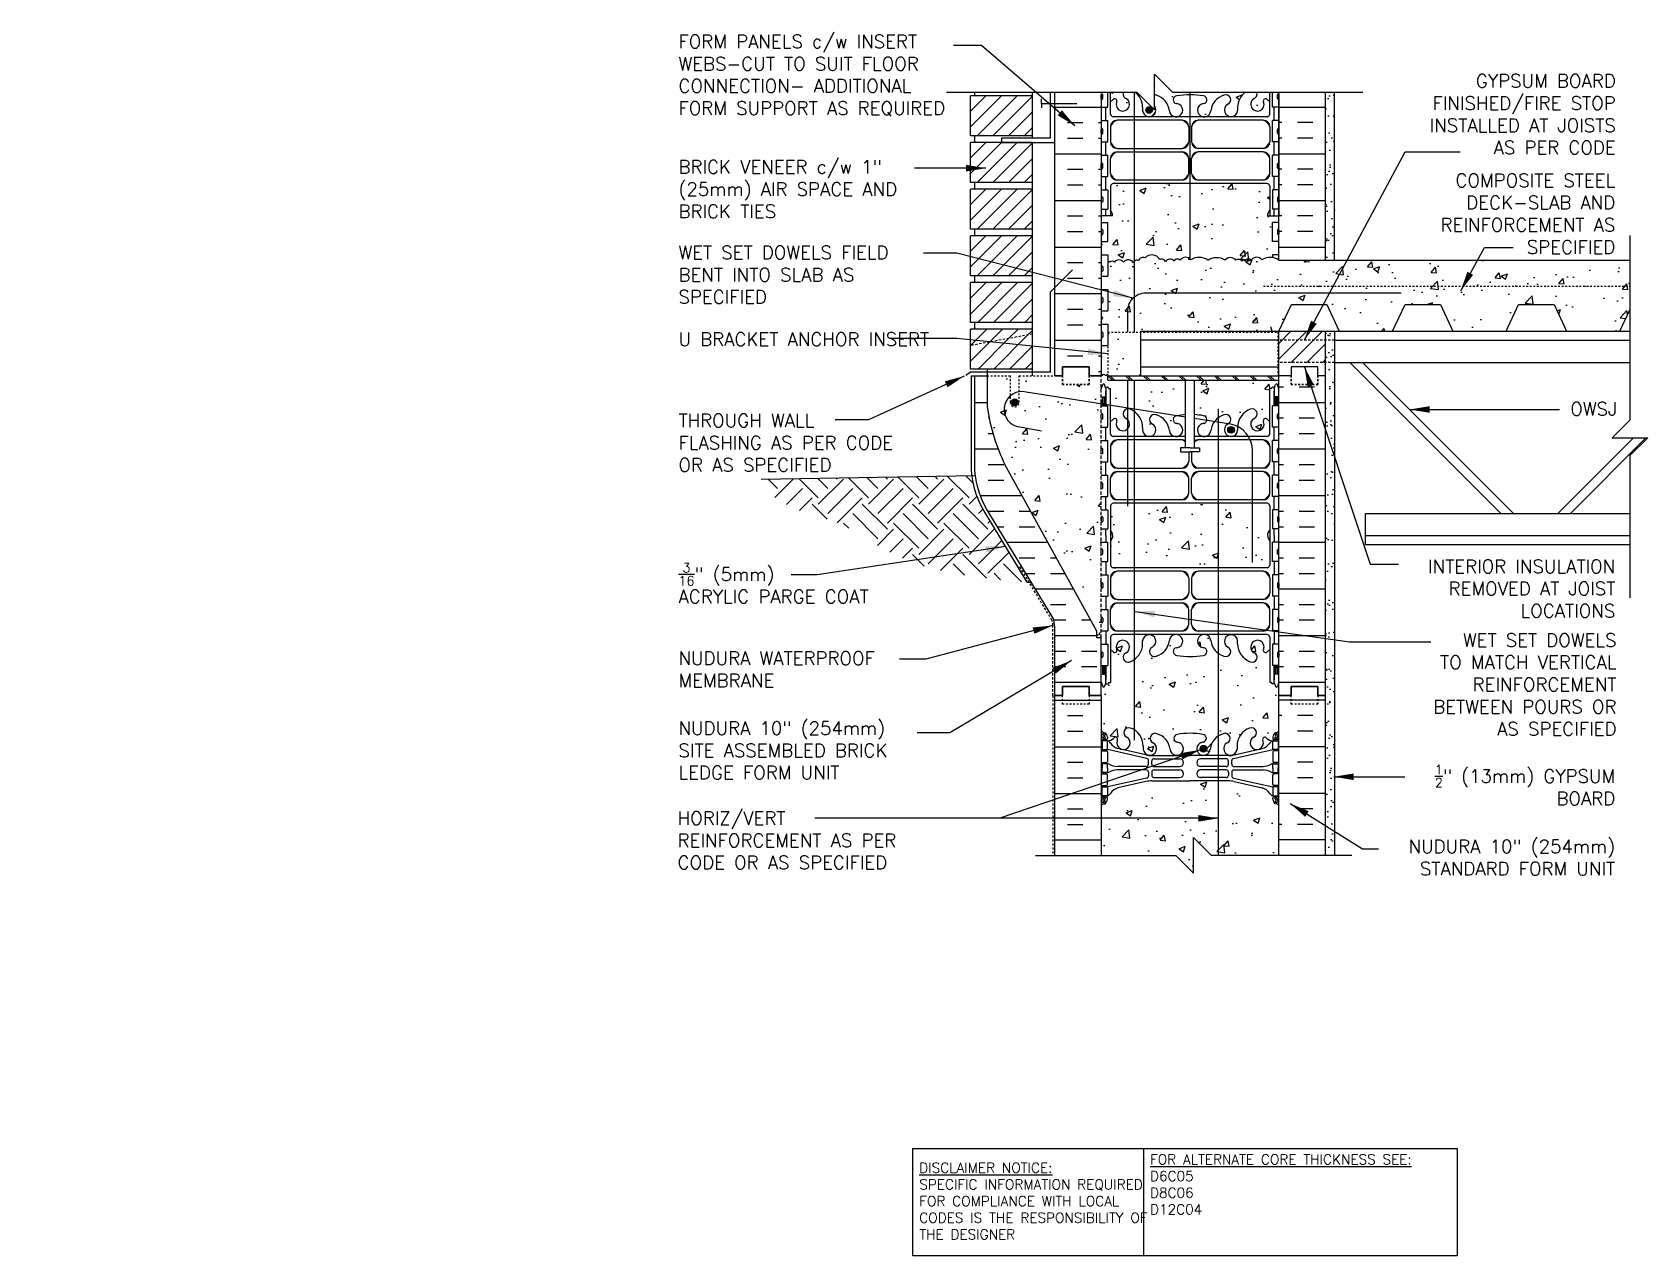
# Model space of a CAD drawing. Header units: inches. Extents: x 142.9 to 233.9, y 158.4 to 227.2.
import ezdxf
from ezdxf.enums import TextEntityAlignment as Align

# ---------------------------------------------------------------- set-up
doc = ezdxf.new("R2010")
doc.units = ezdxf.units.IN
doc.header["$LTSCALE"] = 0.5
doc.header["$MEASUREMENT"] = 0
doc.linetypes.add('DASHED2', pattern=[0.375, 0.25, -0.125])
doc.linetypes.add('HIDDEN2', pattern=[0.1875, 0.125, -0.0625])
for name, color, linetype in [('HATCH', 12, 'Continuous'), ('Hidden2', 12, 'HIDDEN2'), ('line25', 2, 'Continuous'), ('LINE3', 3, 'Continuous'), ('LINE50', 5, 'Continuous'), ('LINE9', 9, 'Continuous'), ('TEXT', 4, 'Continuous'), ('Web_Edge', 9, 'Continuous')]:
    doc.layers.add(name, color=color, linetype=linetype)
doc.styles.add('DIM', font='romans.shx', dxfattribs={"width": 0.7})
doc.styles.add('ROMANS', font='romans.shx', dxfattribs={"height": 0.75})
doc.styles.get("Standard").update_dxf_attribs({"font": 'romans.shx', "height": 0.75})
doc.dimstyles.new('ext_12', dxfattribs={"dimscale": 12, "dimtxt": 0.09375, "dimasz": 0.09375, "dimexe": 0.09375, "dimexo": 0.0625, "dimgap": 0.0625, "dimtad": 1, "dimdec": 1, "dimzin": 3, "dimdsep": 46, "dimlunit": 4, "dimtxsty": 'DIM', "dimcen": 0.09, "dimdle": 0.09375, "dimclrt": 4, "dimadec": 0, "dimazin": 0, "dimtfac": 1, "dimtdec": 1, "dimtmove": 2, "dimatfit": 3, "dimfxl": 1, "dimfrac": 2, "dimtolj": 1, "dimtzin": 0, "dimarcsym": 0})
pattern_1 = [(45, (131.9942, 15.0657), (-0.4419417, 0.4419417), [])]

msp = doc.modelspace()

# ---------------------------------------------------------------- texts
at = {"layer": 'TEXT', "style": 'ROMANS'}
msp.add_text('OWSJ ', height=0.75, dxfattribs=at).set_placement((231.081, 205.661), align=Align.CENTER)
at = {"layer": 'TEXT', "char_height": 0.75, "style": 'ROMANS'}
for s, insert, width, attachment_point in [('FORM PANELS c/w INSERT WEBS-CUT TO SUIT FLOOR CONNECTION- ADDITIONAL FORM SUPPORT AS REQUIRED', (179.293, 227.094), 16.66856, 1), ('\\A1;GYPSUM BOARD FINISHED/FIRE STOP INSTALLED AT JOISTS AS PER CODE', (232.065, 222.626), 12.22718, 6), ('BRICK VENEER c/w 1" (25mm) AIR SPACE AND BRICK TIES', (179.293, 220.036), 13.68504, 1), ('\\A1;COMPOSITE STEEL DECK-SLAB AND REINFORCEMENT AS SPECIFIED', (232.038, 217.027), 12.22718, 6), ('WET SET DOWELS FIELD BENT INTO SLAB AS SPECIFIED', (179.293, 215.219), 13.68504, 1), ('U BRACKET ANCHOR INSERT', (179.293, 210.335), 13.68504, 1), ('THROUGH WALL FLASHING AS PER CODE OR AS SPECIFIED', (179.293, 205.759), 13.68504, 1), ('\\A1;INTERIOR INSULATION REMOVED AT JOIST LOCATIONS', (232.038, 195.923), 12.22718, 6), ('\\A1;{\\H0.7x;\\S3/16;\\H1.429x;" (5mm)\\PACRYLIC PARGE COAT}', (179.293, 196.231), 13.05222, 4), ('WET SET DOWELS \\PTO MATCH VERTICAL REINFORCEMENT\\PBETWEEN POURS OR AS SPECIFIED', (232.106, 190.525), 12.22718, 6), ('\\A1;{\\H1x;NUDURA WATERPROOF MEMBRANE}', (179.293, 191.377), 13.60737, 4), ('NUDURA 10" (254mm) SITE ASSEMBLED BRICK LEDGE FORM UNIT', (179.293, 188.443), 14.23512, 1), ('\\A1;{\\H0.7x;\\S1/2;}" (13mm) GYPSUM BOARD', (232.038, 184.868), 12.19083, 6), ('HORIZ/VERT\\PREINFORCEMENT AS PER CODE OR AS SPECIFIED', (179.246, 181.754), 14.832, 4), ('NUDURA 10" (254mm) STANDARD FORM UNIT', (232.033, 180.785), 14.12358, 6)]:
    msp.add_mtext(s, dxfattribs=dict(at, insert=insert, width=width, attachment_point=attachment_point))
at = {"layer": 'TEXT', "char_height": 0.5625, "attachment_point": 4}
for s, insert, width in [('{\\LFOR ALTERNATE CORE THICKNESS SEE:\\P}D6C05\\PD8C06\\PD12C04', (205.844, 162.387), 23.33295), ('{\\LDISCLAIMER NOTICE:}\\PSPECIFIC INFORMATION REQUIRED FOR COMPLIANCE WITH LOCAL CODES IS THE RESPONSIBILITY OF THE DESIGNER', (192.852, 161.447), 14.00235)]:
    msp.add_mtext(s, dxfattribs=dict(at, insert=insert, width=width))

# ---------------------------------------------------------------- hatches: boundary and pattern name
at = {"layer": 'HATCH'}
h = msp.add_hatch(dxfattribs=at)
h.set_pattern_fill('AR-CONC', color=256, scale=0.5)
h.set_pattern_definition([(50, (0, 0), (3.5863, -0.31376), [0.375, -4.125]), (355, (0, 0), (-0.693757, 3.76096), [0.3, -3.3]), (100.4514, (0.299, -0.026), (2.892544, 3.4472), [0.3187, -3.50571]), (46.1842, (0, 1), (5.336207, -0.827596), [0.5625, -6.1875]), (96.6356, (0.4447, 0.931), (4.67331, 4.87059), [0.47805, -5.25857]), (351.1842, (0, 1), (4.67331, 4.87059), [0.45, -4.95]), (21, (0.5, 0.75), (2.984535, -2.013094), [0.375, -4.125]), (326, (0.5, 0.75), (1.216577, 3.62575), [0.3, -3.3]), (71.4514, (0.7487, 0.5822), (4.201112, 1.612656), [0.3187, -3.50571]), (37.5, (0, 0), (0.0607993, 1.6644693), [0, -3.26, 0, -3.35, 0, -3.3125]), (7.5, (0, 0), (1.315348, 1.972059), [0, -1.91, 0, -3.185, 0, -1.2625]), (327.5, (-1.115, 0), (2.669112, -0.1127744), [0, -1.25, 0, -3.9, 0, -5.175]), (317.5, (-1.615, 0), (2.915931, 0.500525), [0, -1.625, 0, -2.59, 0, -3.675])])
h.paths.add_polyline_path([(210.004, 223.699, -1), (210.217, 223.188, 1.661382), (210.778, 222.835), (210.778, 223, -0.237025), (211.223, 223.873), (207.102, 223.873), (206.102, 224.873), (206.102, 223.72, -0.091124), (206.199, 223.699, -0.30095), (206.936, 222.826, 1.661382), (207.497, 223.179, 0.055617), (207.317, 223.225, -0.843243), (207.352, 223.657, -0.049932), (208.102, 223.721, -0.049932), (208.851, 223.657, -0.843243), (208.886, 223.225, 0.055617), (208.706, 223.179, 1.661382), (209.267, 222.826, -0.30095)])
h.paths.add_polyline_path([(212.439, 223.457, 0.10894), (212.592, 223.344), (212.592, 223.873), (211.847, 223.873, -0.420943), (211.7, 223.505, 2.155404), (212.239, 223.31), (212.227, 223.332, -0.834375)])
h.paths.add_polyline_path([(205.102, 223.873), (204.98, 223.873, -0.237025), (205.425, 223), (205.425, 222.835, 1.325711), (206.102, 223.084), (206.102, 222.873)])
h.paths.add_polyline_path([(204.503, 223.505, -0.420943), (204.356, 223.873), (203.612, 223.873), (203.612, 223.344, 0.108933), (203.764, 223.457, -0.8344), (203.976, 223.332), (203.964, 223.31, 2.155404)])
h.paths.add_polyline_path([(212.592, 217.222), (212.592, 218.584, 0.268138), (212.43, 218.732), (203.773, 218.732, 0.268156), (203.612, 218.584), (203.612, 217.222), (203.732, 217.022), (203.732, 216.91), (203.102, 216.91), (203.102, 216.535), (203.466, 216.535), (203.466, 215.455), (203.102, 215.455), (203.102, 214.705), (203.466, 214.705), (203.466, 214.353), (203.466, 214.286, -0.562908), (203.604, 214.295, -0.520567), (203.841, 214.295, -0.523259), (204.347, 214.298, -0.520567), (204.92, 214.258, -0.520567), (205.201, 214.379, -0.520567), (205.563, 214.535, -0.230831), (205.981, 214.708, -0.258655), (206.402, 214.44, -0.520567), (206.707, 214.318, -0.520567), (207.197, 214.362, -0.520567), (207.542, 214.411, -0.520567), (208.141, 214.432, -0.310845), (209.102, 214.41, -0.310845), (210.062, 214.432, -0.520567), (210.661, 214.411, -0.520567), (211.006, 214.362, -0.10231), (211.102, 214.437, -0.10231), (211.197, 214.362, -0.520567), (211.542, 214.411, -0.520567), (212.141, 214.432, -0.185967), (212.737, 214.56), (212.737, 214.705), (213.102, 214.705), (213.102, 215.455), (212.737, 215.455), (212.737, 216.535), (213.102, 216.535), (213.102, 216.91), (212.472, 216.91), (212.472, 217.022)])
h.paths.add_polyline_path([(232.864, 214.408), (213.102, 214.408), (213.102, 214.41, 0.310845), (212.141, 214.432, 0.520567), (211.542, 214.411, 0.520567), (211.197, 214.362, 0.10231), (211.102, 214.437, 0.10231), (211.006, 214.362, 0.520567), (210.661, 214.411, 0.520567), (210.062, 214.432, 0.310845), (209.102, 214.41, 0.310845), (208.141, 214.432, 0.520567), (207.542, 214.411, 0.520567), (207.197, 214.362, 0.520567), (206.707, 214.318, 0.520567), (206.402, 214.44, 0.258655), (205.981, 214.708, 0.230831), (205.563, 214.535, 0.520567), (205.201, 214.379, 0.520567), (204.92, 214.258, 0.520567), (204.347, 214.298, 0.523259), (203.841, 214.295, 0.520567), (203.604, 214.295, 0.562908), (203.466, 214.286), (203.466, 213.505), (203.102, 213.505), (203.102, 212.755), (203.466, 212.755), (203.466, 211.555), (203.102, 211.555), (203.102, 210.805), (203.466, 210.805), (203.466, 210.36), (205.327, 210.36), (205.327, 210.408), (213.102, 210.408), (213.801, 211.908), (215.801, 211.908), (216.5, 210.408), (219.5, 210.408), (220.2, 211.908), (222.2, 211.908), (222.899, 210.408), (225.899, 210.408), (226.599, 211.908), (228.599, 211.908), (229.298, 210.408), (232.298, 210.408), (232.864, 211.621)])
h.paths.add_polyline_path([(205.327, 210.36), (203.466, 210.36), (203.466, 207.908), (205.327, 207.908)])
h.paths.add_polyline_path([(203.102, 207.91), (202.414, 207.91), (202.414, 207.41), (200.914, 207.41), (200.914, 207.91), (200.477, 207.91), (198.477, 207.91), (198.477, 206.41, -1), (197.977, 206.41), (197.977, 207.91), (196.677, 207.91), (196.677, 206.16, 0.079579), (197.677, 202.91), (202.852, 193.535), (202.852, 193.16), (203.102, 193.16)])
h.paths.add_polyline_path([(207.845, 207.648), (203.466, 207.648), (203.466, 207.908), (203.466, 209.605), (203.102, 209.605), (203.102, 207.91), (203.102, 207.151), (203.187, 207.411, -0.6), (203.287, 207.411), (203.335, 207.261), (203.462, 207.261, -0.414214), (203.512, 207.211), (203.512, 207.181), (203.612, 207.181), (203.612, 205.344, 0.108933), (203.764, 205.457, -0.8344), (203.976, 205.332), (203.964, 205.31, 2.155404), (204.503, 205.505, -1), (204.716, 206.016, -0.311223), (205.425, 205), (205.425, 204.835, 1.661382), (205.986, 205.188, -1), (206.199, 205.699, -0.30095), (206.936, 204.826, 1.661382), (207.497, 205.179, 0.055617), (207.317, 205.225, -0.843243), (207.352, 205.657, -0.032936), (207.845, 205.716)])
h.paths.add_polyline_path([(212.592, 207.181), (212.692, 207.181), (212.692, 207.211, -0.414214), (212.742, 207.261), (212.868, 207.261), (212.917, 207.411, -0.6), (213.017, 207.411), (213.102, 207.151), (213.102, 207.648), (208.345, 207.648), (208.345, 205.717, -0.033767), (208.851, 205.657, -0.843243), (208.886, 205.225, 0.055617), (208.706, 205.179, 1.661382), (209.267, 204.826, -0.30095), (210.004, 205.699, -1), (210.217, 205.188, 1.661382), (210.778, 204.835), (210.778, 205, -0.311223), (211.487, 206.016, -1), (211.7, 205.505, 2.155404), (212.239, 205.31), (212.227, 205.332, -0.834375), (212.439, 205.457, 0.10894), (212.592, 205.344)])
h.paths.add_polyline_path([(212.592, 199.222), (212.592, 200.584, 0.268138), (212.43, 200.732), (203.773, 200.732, 0.268156), (203.612, 200.584), (203.612, 199.222), (203.732, 199.022), (203.732, 198.91), (203.732, 198.798), (203.612, 198.598), (203.612, 197.236, 0.268156), (203.773, 197.088), (212.43, 197.088, 0.268138), (212.592, 197.236), (212.592, 198.598), (212.472, 198.798), (212.472, 198.91), (212.472, 199.022)])
h.paths.add_polyline_path([(212.592, 192.476, 0.108935), (212.439, 192.363, -0.8344), (212.227, 192.488), (212.239, 192.51, 2.155404), (211.7, 192.315, -1), (211.487, 191.804, -0.311223), (210.778, 192.82), (210.778, 192.985, 1.661382), (210.217, 192.632, -1), (210.004, 192.121, -0.30095), (209.267, 192.994, 1.661382), (208.706, 192.641, 0.055617), (208.886, 192.595, -0.843243), (208.851, 192.163, -0.049932), (208.102, 192.099, -0.049932), (207.352, 192.163, -0.843243), (207.317, 192.595, 0.055617), (207.497, 192.641, 1.661382), (206.936, 192.994, -0.30095), (206.199, 192.121, -1), (205.986, 192.632, 1.661382), (205.425, 192.985), (205.425, 192.82, -0.311223), (204.716, 191.804, -1), (204.503, 192.315, 2.155404), (203.964, 192.51), (203.976, 192.488, -0.834375), (203.764, 192.363, 0.108938), (203.612, 192.476), (203.612, 190.639), (203.512, 190.639), (203.512, 190.609, -0.414214), (203.462, 190.559), (203.335, 190.559), (203.287, 190.409, -0.6), (203.187, 190.409), (203.102, 190.669), (203.102, 189.91), (203.102, 187.91, 0.088416), (203.248, 187.813), (203.338, 187.813), (203.338, 187.771, -0.249069), (203.448, 187.564), (203.448, 187.496, -0.414214), (203.385, 187.434), (203.338, 187.434), (203.338, 187.364), (203.443, 187.364, 0.231736), (203.8, 187.515, -0.8344), (204.012, 187.389), (204, 187.368, 2.155404), (204.539, 187.562, -1), (204.752, 188.073, -0.311223), (205.461, 187.057), (205.461, 186.892, 1.661382), (206.022, 187.245, -1), (206.235, 187.756, -0.30095), (206.972, 186.884, 1.661382), (207.533, 187.237, 0.055617), (207.353, 187.282, -0.843243), (207.388, 187.715, -0.047544), (208.102, 187.779, -0.047544), (208.815, 187.715, -0.843243), (208.85, 187.282, 0.055617), (208.67, 187.237, 1.661382), (209.231, 186.884, -0.30095), (209.968, 187.756, -1), (210.181, 187.245, 1.661382), (210.742, 186.892), (210.742, 187.057, -0.311223), (211.451, 188.073, -1), (211.664, 187.562, 2.155404), (212.203, 187.368), (212.191, 187.389, -0.834375), (212.403, 187.515, 0.23174), (212.761, 187.364), (212.866, 187.364), (212.866, 187.434), (212.818, 187.434, -0.414214), (212.756, 187.496), (212.756, 187.564, -0.249069), (212.866, 187.771), (212.866, 187.813), (212.956, 187.813, 0.08841), (213.102, 187.91), (213.102, 189.91), (213.102, 190.669), (213.017, 190.409, -0.6), (212.917, 190.409), (212.868, 190.559), (212.742, 190.559, -0.414214), (212.692, 190.609), (212.692, 190.639), (212.592, 190.639)])
h.paths.add_polyline_path([(212.756, 184.064), (212.756, 184.131, -0.414214), (212.818, 184.194), (212.866, 184.194), (212.866, 184.264), (212.761, 184.264, -0.155529), (212.585, 184.398, 0.180914), (212.167, 184.709), (210.586, 185.062, 0.054974), (210.259, 185.098), (208.102, 185.098), (205.944, 185.098, 0.054974), (205.617, 185.062), (204.036, 184.709, 0.180914), (203.618, 184.398, -0.155529), (203.443, 184.264), (203.338, 184.264), (203.338, 184.194), (203.385, 184.194, -0.414214), (203.448, 184.131), (203.448, 184.064, -0.249069), (203.338, 183.857), (203.338, 183.815), (203.248, 183.815, 0.088416), (203.102, 183.718), (203.102, 180.91), (207.3, 180.91), (208.3, 179.91), (208.3, 181.91), (209.3, 180.91), (213.102, 180.91), (213.102, 183.718, 0.08841), (212.956, 183.815), (212.866, 183.815), (212.866, 183.857, -0.249069)])
h = msp.add_hatch(dxfattribs=at)
h.set_pattern_fill('INSUL', color=256, scale=7, style=0)
h.set_pattern_definition([(0, (-2723.06, -189.0995), (0, 2.625), []), (0, (-2723.06, -188.2245), (0, 2.625), [0.875, -0.875]), (0, (-2723.06, -187.3495), (0, 2.625), [0.875, -0.875])])
h.paths.add_polyline_path([(203.102, 223.748), (202.977, 223.873), (200.477, 223.873), (200.477, 207.91), (200.914, 207.91), (200.914, 208.41), (202.414, 208.41), (202.414, 207.91), (203.102, 207.91)])
h = msp.add_hatch(dxfattribs=at)
h.set_pattern_fill('INSUL', color=256, scale=7, style=0)
h.set_pattern_definition([(180, (3139.263, -189.0995), (0, 2.625), []), (180, (3139.263, -188.2245), (0, 2.625), [0.875, -0.875]), (180, (3139.263, -187.3495), (0, 2.625), [0.875, -0.875])])
h.paths.add_polyline_path([(213.102, 214.408), (215.727, 214.408), (215.727, 223.873), (213.102, 223.873)])
h = msp.add_hatch(dxfattribs=at)
h.set_pattern_fill('AR-SAND', color=256, scale=0.5, style=0)
h.set_pattern_definition([(37.5, (135.9942, 15.0657), (-0.0314967, 0.963412), [0, -0.76, 0, -0.85, 0, -0.8125]), (7.5, (135.9942, 15.0657), (0.884888, 1.411073), [0, -0.41, 0, -0.685, 0, -0.2625]), (327.5, (135.3792, 15.0657), (1.557071, 0.0028295), [0, -0.25, 0, -0.9, 0, -1.175]), (317.5, (135.3792, 15.0657), (1.503063, 0.438838), [0, -0.125, 0, -0.59, 0, -0.675])])
h.paths.add_polyline_path([(216.227, 223.873), (215.727, 223.873), (215.727, 214.408), (216.227, 214.408)])
h = msp.add_hatch(dxfattribs=at)
h.set_pattern_fill('ANSI31', color=256, scale=5, style=0)
h.set_pattern_definition([(45, (131.9942, 22.9407), (-0.4419417, 0.4419417), [])])
h.paths.add_polyline_path([(199.227, 223.66), (195.727, 223.66), (195.727, 221.41), (199.227, 221.41)])
h = msp.add_hatch(dxfattribs=at)
h.set_pattern_fill('ANSI31', color=256, scale=5, style=0)
h.set_pattern_definition([(45, (131.9942, 20.3157), (-0.4419417, 0.4419417), [])])
h.paths.add_polyline_path([(199.227, 221.035), (195.727, 221.035), (195.727, 218.785), (199.227, 218.785)])
h = msp.add_hatch(dxfattribs=at)
h.set_pattern_fill('ANSI31', color=256, scale=5, style=0)
h.set_pattern_definition([(45, (131.9942, 17.6907), (-0.4419417, 0.4419417), [])])
h.paths.add_polyline_path([(199.227, 218.41), (195.727, 218.41), (195.727, 216.16), (199.227, 216.16)])
h = msp.add_hatch(dxfattribs=at)
h.set_pattern_fill('ANSI31', color=256, scale=5, style=0)
h.set_pattern_definition(pattern_1)
h.paths.add_polyline_path([(199.227, 215.785), (195.727, 215.785), (195.727, 213.535), (199.227, 213.535)])
h = msp.add_hatch(dxfattribs=at)
h.set_pattern_fill('ANSI31', color=256, scale=5, style=0)
h.set_pattern_definition(pattern_1)
h.paths.add_polyline_path([(199.227, 210.91), (199.227, 213.16), (195.727, 213.16), (195.727, 210.91)])
h = msp.add_hatch(dxfattribs=at)
h.set_pattern_fill('ANSI31', color=256, scale=5, style=0)
h.set_pattern_definition(pattern_1)
h.paths.add_polyline_path([(199.227, 210.251), (199.227, 210.535), (195.727, 210.535), (195.727, 209.603)])
h = msp.add_hatch(dxfattribs=at)
h.set_pattern_fill('ANSI31', color=256, scale=5, style=0)
h.set_pattern_definition(pattern_1)
h.paths.add_polyline_path([(199.227, 208.285), (199.227, 210.251), (195.727, 209.603), (195.727, 208.285)])
h = msp.add_hatch(dxfattribs=at)
h.set_pattern_fill('ANSI31', color=256, scale=5, style=0)
h.set_pattern_definition([(45, (135.9942, 15.0657), (-0.4419417, 0.4419417), [])])
h.paths.add_polyline_path([(215.727, 208.658), (215.727, 210.408), (213.102, 210.408), (213.102, 208.658)])
h = msp.add_hatch(dxfattribs=at)
h.set_pattern_fill('AR-SAND', color=256, scale=0.5, style=0)
h.set_pattern_definition([(37.5, (140.0201, 79.8823), (-0.0314967, 0.963412), [0, -0.76, 0, -0.85, 0, -0.8125]), (7.5, (140.0201, 79.8823), (0.884888, 1.411073), [0, -0.41, 0, -0.685, 0, -0.2625]), (327.5, (139.4051, 79.8823), (1.557071, 0.0028295), [0, -0.25, 0, -0.9, 0, -1.175]), (317.5, (139.4051, 79.8823), (1.503063, 0.438838), [0, -0.125, 0, -0.59, 0, -0.675])])
h.paths.add_polyline_path([(216.227, 210.408), (215.727, 210.408), (215.727, 189.91), (215.727, 180.91), (216.227, 180.91)])
h = msp.add_hatch(dxfattribs=at)
h.set_pattern_fill('INSUL', color=256, scale=7, style=0)
h.set_pattern_definition([(0, (214.231, 195.906), (0, 2.625), []), (0, (214.231, 196.781), (0, 2.625), [0.875, -0.875]), (0, (214.231, 197.656), (0, 2.625), [0.875, -0.875])])
h.paths.add_polyline_path([(215.727, 207.91), (215.289, 207.91), (215.289, 207.41), (213.789, 207.41), (213.789, 207.91), (213.102, 207.91), (213.102, 189.91), (213.789, 189.91), (213.789, 190.41), (215.289, 190.41), (215.289, 189.91), (215.727, 189.91)])
h.paths.add_polyline_path([(197.677, 202.91, -0.079579), (196.677, 206.16), (196.677, 207.91), (195.977, 207.91), (195.977, 202.91, 0.131652), (196.646, 200.41), (200.384, 194.26, -0.10438), (200.477, 193.785), (200.477, 189.91), (200.914, 189.91), (200.914, 190.41), (202.414, 190.41), (202.414, 189.91), (203.102, 189.91), (203.102, 193.16), (202.852, 193.16), (202.852, 193.535)])
h = msp.add_hatch(dxfattribs=at)
h.set_pattern_fill('EARTH', color=256, scale=8, angle=45, style=0)
h.set_pattern_definition([(45, (92.059, 123.245), (2e-16, 2.828427), [2, -2]), (45, (91.5287, 123.7754), (2e-16, 2.828427), [2, -2]), (45, (90.9984, 124.3057), (2e-16, 2.828427), [2, -2]), (135, (90.9984, 124.6592), (-2.828427, 4e-16), [2, -2]), (135, (91.5287, 125.1896), (-2.828427, 4e-16), [2, -2]), (135, (92.059, 125.7199), (-2.828427, 4e-16), [2, -2])])
h.paths.add_polyline_path([(196.485, 200.314, -0.100997), (195.827, 202.282), (192.25, 202.222), (187.787, 199.785), (187.919, 199.74), (188.131, 199.662), (188.344, 199.574), (188.56, 199.477), (188.776, 199.371), (188.993, 199.258), (189.21, 199.138), (189.427, 199.014), (189.642, 198.887), (189.855, 198.758), (190.067, 198.628), (190.276, 198.499), (190.489, 198.371), (190.71, 198.241), (190.947, 198.109), (191.205, 197.974), (191.491, 197.834), (191.809, 197.689), (192.167, 197.537), (192.574, 197.378), (193.052, 197.214), (193.63, 197.048), (194.333, 196.883), (195.188, 196.72), (196.222, 196.564), (197.463, 196.417), (198.936, 196.282)])
h.paths.add_polyline_path([(192.25, 202.222), (183.534, 202.077), (183.713, 201.901), (183.894, 201.731), (184.078, 201.567), (184.264, 201.409), (184.452, 201.259), (184.643, 201.116), (184.836, 200.981), (185.032, 200.856), (185.231, 200.739), (185.432, 200.632), (185.634, 200.532), (185.838, 200.441), (186.044, 200.355), (186.251, 200.276), (186.458, 200.203), (186.665, 200.134), (186.873, 200.069), (187.081, 200.006), (187.289, 199.943), (187.498, 199.879), (187.708, 199.812), (187.787, 199.785)])
h = msp.add_hatch(dxfattribs=at)
h.set_pattern_fill('AR-CONC', color=256, scale=0.5, style=0)
h.paths.add_polyline_path([(144.613, 199.653), (144.613, 200.18, 0.551252), (144.077, 200.518, -0.001674), (144.079, 200.519), (143.292, 200.151), (143.292, 199.043, 0.06112), (143.413, 199.028), (143.988, 199.028, 0.414214)])
h.paths.add_polyline_path([(143.292, 200.151), (143.201, 200.109, 0.291097), (142.913, 199.656), (142.913, 199.552), (142.913, 199.528, 0.344375), (143.292, 199.043)])
at = {"layer": 'LINE3'}
for points in [[(205.611, 222.863, 1), (205.986, 222.863, 1)], [(198.039, 206.41, 1), (198.414, 206.41, 1)], [(210.217, 204.863, 1), (210.592, 204.863, 1)], [(208.67, 186.912, 1), (209.045, 186.912, 1)]]:
    msp.add_hatch(color=256, dxfattribs=at).paths.add_polyline_path(points)

# ---------------------------------------------------------------- linework, layer by layer
at = {"layer": 'HATCH', "linetype": 'HIDDEN2'}
for p, q in [((203.466, 210.36), (203.466, 207.908)), ((203.466, 210.36), (213.039, 210.36)), ((213.039, 210.36), (213.039, 207.908))]:
    msp.add_line(p, q, dxfattribs=at)
at = {"layer": 'HATCH', "linetype": 'HIDDEN2', "ltscale": 2}
for p, q in [((216.227, 209.908), (213.102, 209.908)), ((216.227, 209.908), (213.102, 209.908)), ((216.227, 208.658), (213.102, 208.658)), ((216.227, 208.658), (213.102, 208.658))]:
    msp.add_line(p, q, dxfattribs=at)
at = {"layer": 'HATCH'}
for p, q in [((202.94, 208.15), (203.102, 208.15)), ((203.466, 207.908), (203.726, 207.648)), ((203.591, 207.908), (203.851, 207.648)), ((204.466, 207.908), (204.726, 207.648)), ((204.591, 207.908), (204.851, 207.648)), ((205.466, 207.908), (205.726, 207.648)), ((205.591, 207.908), (205.851, 207.648)), ((206.466, 207.908), (206.726, 207.648)), ((206.591, 207.908), (206.851, 207.648)), ((207.466, 207.908), (207.726, 207.648)), ((207.591, 207.908), (207.851, 207.648)), ((208.466, 207.908), (208.726, 207.648)), ((208.591, 207.908), (208.851, 207.648)), ((209.466, 207.908), (209.726, 207.648)), ((209.591, 207.908), (209.851, 207.648)), ((210.466, 207.908), (210.726, 207.648)), ((210.591, 207.908), (210.851, 207.648)), ((211.466, 207.908), (211.726, 207.648)), ((211.591, 207.908), (211.851, 207.648)), ((212.466, 207.908), (212.726, 207.648)), ((212.591, 207.908), (212.851, 207.648)), ((200.477, 189.65), (203.102, 189.65)), ((215.727, 189.65), (213.102, 189.65)), ((201.19, 188.775), (202.065, 188.775)), ((213.263, 188.775), (213.102, 188.775)), ((215.013, 188.775), (214.138, 188.775)), ((201.19, 187.9), (202.065, 187.9)), ((215.013, 187.9), (214.138, 187.9)), ((200.477, 187.025), (203.102, 187.025)), ((215.727, 187.025), (213.102, 187.025)), ((201.19, 186.15), (202.065, 186.15)), ((215.013, 186.15), (214.138, 186.15)), ((201.19, 185.275), (202.065, 185.275)), ((215.013, 185.275), (214.138, 185.275)), ((200.477, 184.4), (203.102, 184.4)), ((215.727, 184.4), (213.102, 184.4)), ((201.19, 183.525), (202.065, 183.525)), ((215.013, 183.525), (214.138, 183.525)), ((201.19, 182.65), (202.065, 182.65)), ((213.263, 182.65), (213.102, 182.65)), ((215.013, 182.65), (214.138, 182.65)), ((200.477, 181.775), (203.102, 181.775)), ((215.727, 181.775), (213.102, 181.775))]:
    msp.add_line(p, q, dxfattribs=at)
for points in [[(205.981, 214.708, 0.230831), (205.563, 214.535, 0.520567), (205.201, 214.379, 0.520567), (204.92, 214.258, 0.520567), (204.347, 214.298, 0.166585)], [(209.102, 214.41, 0.310845), (208.141, 214.432, 0.520567), (207.542, 214.411, 0.520567), (207.197, 214.362, 0.520567), (206.707, 214.318, 0.520567), (206.402, 214.44, 0.258655), (205.981, 214.708, 0.132818)], [(204.347, 214.298, 0.523259), (203.841, 214.295, 0.520567), (203.604, 214.295, 0.520567), (203.472, 214.295)], [(209.102, 214.41, -0.310845), (210.062, 214.432, -0.520567), (210.661, 214.411, -0.520567), (211.006, 214.362, -0.10231), (211.102, 214.437, -0.10231)], [(213.102, 214.41, 0.310845), (212.141, 214.432, 0.520567), (211.542, 214.411, 0.520567), (211.197, 214.362, 0.10231), (211.102, 214.437, 0.10231)], [(203.466, 207.984, 0.182463), (203.359, 207.91, 0.520567), (203.123, 207.91)]]:
    msp.add_lwpolyline(points, format="xyb", dxfattribs=at)
at = {"layer": 'Hidden2', "color": 9}
msp.add_line((196.677, 207.91), (197.977, 207.91), dxfattribs=at)
at = {"layer": 'Hidden2'}
for p, q in [((196.677, 207.91), (197.977, 207.91)), ((197.977, 207.91), (197.977, 206.41)), ((198.477, 206.41), (198.477, 207.91)), ((198.477, 207.91), (200.477, 207.91))]:
    msp.add_line(p, q, dxfattribs=at)
at = {"layer": 'Hidden2', "ltscale": 3}
msp.add_line((203.102, 193.16), (203.102, 207.91), dxfattribs=at)
at = {"layer": 'Hidden2'}
msp.add_lwpolyline([(200.477, 207.91), (200.914, 207.91), (200.914, 208.41), (202.414, 208.41), (202.414, 207.91), (203.102, 207.91)], dxfattribs=at)
msp.add_arc((198.227, 206.41), 0.25, 180, 0, dxfattribs=at)
at = {"layer": 'line25'}
for p, q in [((195.977, 223.66), (195.977, 223.873)), ((199.227, 221.285), (199.227, 223.873)), ((203.102, 223.748), (203.102, 207.91)), ((203.466, 223.015), (203.466, 223.873)), ((212.737, 223.015), (212.737, 223.873)), ((213.102, 214.408), (213.102, 223.873)), ((195.727, 221.41), (195.727, 223.66)), ((199.227, 223.66), (195.727, 223.66)), ((203.102, 223.015), (203.466, 223.015)), ((213.102, 223.015), (212.737, 223.015)), ((203.102, 222.265), (203.466, 222.265)), ((203.466, 221.065), (203.466, 222.265)), ((213.102, 222.265), (212.737, 222.265)), ((212.737, 221.065), (212.737, 222.265)), ((199.227, 221.41), (195.727, 221.41)), ((195.727, 218.785), (195.727, 221.035)), ((199.227, 221.035), (195.727, 221.035)), ((195.977, 221.035), (195.977, 221.41)), ((199.227, 207.91), (199.227, 221.035)), ((203.102, 221.065), (203.466, 221.065)), ((213.102, 221.065), (212.737, 221.065)), ((203.102, 220.315), (203.466, 220.315)), ((203.466, 219.115), (203.466, 220.315)), ((213.102, 220.315), (212.737, 220.315)), ((212.737, 219.115), (212.737, 220.315)), ((199.227, 218.785), (195.727, 218.785)), ((195.727, 216.16), (195.727, 218.41)), ((199.227, 218.41), (195.727, 218.41)), ((195.977, 218.41), (195.977, 218.785)), ((203.102, 219.115), (203.466, 219.115)), ((203.102, 218.365), (203.466, 218.365)), ((203.466, 218.365), (203.466, 217.285)), ((213.102, 219.115), (212.737, 219.115)), ((213.102, 218.365), (212.737, 218.365)), ((212.737, 218.365), (212.737, 217.285)), ((203.102, 217.285), (203.466, 217.285)), ((203.102, 216.785), (203.102, 207.91)), ((203.102, 216.535), (203.466, 216.535)), ((203.466, 215.455), (203.466, 216.535)), ((213.102, 217.285), (212.737, 217.285)), ((213.102, 216.535), (212.737, 216.535)), ((212.737, 215.455), (212.737, 216.535)), ((199.227, 216.16), (195.727, 216.16)), ((195.727, 213.535), (195.727, 215.785)), ((199.227, 215.785), (195.727, 215.785)), ((195.977, 215.785), (195.977, 216.16)), ((195.977, 215.785), (195.977, 216.16)), ((203.102, 215.455), (203.466, 215.455)), ((203.102, 214.705), (203.466, 214.705)), ((203.466, 214.705), (203.466, 214.353)), ((213.102, 215.455), (212.737, 215.455)), ((213.102, 214.705), (212.737, 214.705)), ((212.737, 214.705), (212.737, 214.56)), ((203.466, 214.353), (203.466, 213.505)), ((213.102, 214.408), (232.864, 214.408)), ((199.227, 213.535), (195.727, 213.535)), ((195.727, 210.91), (195.727, 213.16)), ((199.227, 213.16), (195.727, 213.16)), ((195.977, 213.16), (195.977, 213.535)), ((203.102, 213.505), (203.466, 213.505)), ((203.102, 212.755), (203.466, 212.755)), ((203.466, 212.755), (203.466, 211.555)), ((203.102, 211.555), (203.466, 211.555)), ((199.227, 210.91), (195.727, 210.91)), ((199.227, 210.535), (195.727, 210.535)), ((195.727, 208.285), (195.727, 210.535)), ((195.977, 210.535), (195.977, 210.91)), ((203.102, 210.805), (203.466, 210.805)), ((203.466, 210.805), (203.466, 209.605)), ((205.327, 210.408), (230.864, 210.408)), ((205.327, 207.908), (205.327, 210.408)), ((213.102, 189.91), (213.102, 210.408)), ((215.727, 210.408), (232.864, 210.408)), ((203.102, 209.605), (203.466, 209.605)), ((213.102, 209.908), (205.327, 209.908)), ((216.227, 209.908), (232.864, 209.908)), ((199.227, 208.285), (195.727, 208.285)), ((196.677, 208.285), (196.677, 207.91)), ((205.327, 208.408), (213.102, 208.408)), ((216.227, 208.658), (232.864, 208.658)), ((217.102, 208.658), (225.602, 200.158)), ((217.809, 208.658), (226.309, 200.158)), ((196.677, 207.91), (196.677, 206.16)), ((203.466, 207.908), (213.102, 207.908)), ((203.466, 207.648), (203.466, 207.908)), ((203.466, 207.648), (213.102, 207.648)), ((207.845, 203.856), (207.845, 207.648)), ((208.345, 203.856), (208.345, 207.648)), ((203.102, 206.215), (203.466, 206.215)), ((203.466, 205.015), (203.466, 206.215)), ((213.102, 206.215), (212.737, 206.215)), ((212.737, 205.015), (212.737, 206.215)), ((203.102, 205.015), (203.466, 205.015)), ((213.102, 205.015), (212.737, 205.015)), ((203.102, 204.265), (203.466, 204.265)), ((203.466, 203.065), (203.466, 204.265)), ((213.102, 204.265), (212.737, 204.265)), ((212.737, 203.065), (212.737, 204.265)), ((233.061, 204.41), (228.809, 200.158)), ((233.768, 204.41), (229.516, 200.158)), ((202.852, 193.535), (197.677, 202.91)), ((203.102, 203.065), (203.466, 203.065)), ((213.102, 203.065), (212.737, 203.065)), ((203.102, 202.315), (203.466, 202.315)), ((203.466, 201.115), (203.466, 202.315)), ((213.102, 202.315), (212.737, 202.315)), ((212.737, 201.115), (212.737, 202.315)), ((203.102, 201.115), (203.466, 201.115)), ((213.102, 201.115), (212.737, 201.115)), ((203.102, 200.365), (203.466, 200.365)), ((203.466, 200.365), (203.466, 199.285)), ((213.102, 200.365), (212.737, 200.365)), ((212.737, 200.365), (212.737, 199.285)), ((217.977, 198.408), (217.977, 200.158)), ((217.977, 200.158), (232.864, 200.158)), ((203.102, 199.285), (203.466, 199.285)), ((213.102, 199.285), (212.737, 199.285)), ((203.102, 198.535), (203.466, 198.535)), ((203.466, 197.455), (203.466, 198.535)), ((213.102, 198.535), (212.737, 198.535)), ((212.737, 197.455), (212.737, 198.535)), ((217.977, 198.908), (232.864, 198.908)), ((217.977, 198.408), (232.864, 198.408)), ((203.102, 197.455), (203.466, 197.455)), ((213.102, 197.455), (212.737, 197.455)), ((203.102, 196.705), (203.466, 196.705)), ((203.466, 196.705), (203.466, 195.505)), ((213.102, 196.705), (212.737, 196.705)), ((212.737, 196.705), (212.737, 195.505)), ((203.102, 195.505), (203.466, 195.505)), ((203.102, 194.755), (203.466, 194.755)), ((203.466, 194.755), (203.466, 193.555)), ((213.102, 195.505), (212.737, 195.505)), ((213.102, 194.755), (212.737, 194.755)), ((212.737, 194.755), (212.737, 193.555)), ((202.852, 193.16), (202.852, 193.535)), ((202.852, 193.16), (202.852, 193.535)), ((203.102, 193.16), (202.852, 193.16)), ((203.102, 193.16), (202.852, 193.16)), ((203.102, 193.555), (203.466, 193.555)), ((203.102, 189.91), (203.102, 193.16)), ((203.102, 189.91), (203.102, 193.16)), ((213.102, 193.555), (212.737, 193.555)), ((203.102, 192.805), (203.466, 192.805)), ((203.466, 192.805), (203.466, 191.605)), ((213.102, 192.805), (212.737, 192.805)), ((212.737, 192.805), (212.737, 191.605)), ((203.102, 191.605), (203.466, 191.605)), ((213.102, 191.605), (212.737, 191.605)), ((203.102, 189.91), (203.102, 180.91)), ((213.102, 180.91), (213.102, 189.91))]:
    msp.add_line(p, q, dxfattribs=at)
at = {"layer": 'line25', "color": 192}
for p, q in [((212.727, 210.408), (212.647, 210.658)), ((212.727, 210.408), (213.102, 210.408)), ((216.5, 210.408), (219.5, 210.408)), ((222.899, 210.408), (225.899, 210.408)), ((229.298, 210.408), (232.298, 210.408))]:
    msp.add_line(p, q, dxfattribs=at)
for points in [[(213.102, 210.408), (213.801, 211.908), (215.801, 211.908), (216.5, 210.408)], [(219.5, 210.408), (220.2, 211.908), (222.2, 211.908), (222.899, 210.408)], [(225.899, 210.408), (226.599, 211.908), (228.599, 211.908), (229.298, 210.408)], [(232.298, 210.408), (232.864, 211.621)]]:
    msp.add_lwpolyline(points, dxfattribs=at)
at = {"layer": 'line25'}
for points in [[(208.095, 203.856), (207.567, 203.856), (207.567, 203.629), (208.095, 203.629)], [(208.095, 203.856), (208.624, 203.856), (208.624, 203.629), (208.364, 203.629)], [(208.364, 203.629), (208.095, 203.629)]]:
    msp.add_lwpolyline(points, dxfattribs=at)
msp.add_arc((207.322, 207.657), 10.75, 188.00281, 206.20265, dxfattribs=at)
at = {"layer": 'LINE3'}
for p, q in [((204.977, 210.36), (204.977, 223.873)), ((208.096, 214.437), (208.096, 223.873)), ((204.977, 187.4), (204.977, 207.648)), ((207.845, 205.572), (198.861, 206.987)), ((209.683, 206.046), (209.683, 180.91)), ((198.314, 205.065), (199.733, 204.812)), ((210.384, 205.172), (208.345, 205.493)), ((211.613, 197.387), (211.613, 203.696))]:
    msp.add_line(p, q, dxfattribs=at)
at = {"layer": 'LINE3', "linetype": 'Continuous'}
msp.add_lwpolyline([(204.602, 210.36), (204.602, 211.569, -0.414214), (205.602, 212.569), (219.98, 212.569)], format="xyb", dxfattribs=at)
msp.add_lwpolyline([(204.602, 200.569), (204.602, 207.648)], dxfattribs=at)
at = {"layer": 'LINE3'}
for centre in [(205.799, 222.863), (198.227, 206.41), (210.404, 204.863), (208.857, 186.912)]:
    msp.add_circle(centre, 0.188, dxfattribs=at)
for centre, radius, start, end in [((198.629, 206.014), 1, 76.58449, 251.65302), ((210.113, 203.696), 1.5, 360, 79.57853)]:
    msp.add_arc(centre, radius, start, end, dxfattribs=at)
at = {"layer": 'LINE50'}
for p, q in [((200.477, 207.91), (200.477, 223.873)), ((215.727, 214.408), (215.727, 223.873)), ((215.727, 189.91), (215.727, 207.91)), ((183.949, 202.084), (196.016, 202.285)), ((200.477, 180.91), (200.477, 189.91)), ((215.727, 180.91), (215.727, 189.91))]:
    msp.add_line(p, q, dxfattribs=at)
at = {"layer": 'LINE50', "ltscale": 2}
msp.add_line((215.727, 207.91), (215.727, 210.408), dxfattribs=at)
at = {"layer": 'LINE50'}
for points in [[(203.102, 207.91), (202.414, 207.91), (202.414, 208.41), (200.914, 208.41), (200.914, 207.91), (200.477, 207.91)], [(200.477, 207.91), (200.914, 207.91), (200.914, 208.41), (202.414, 208.41), (202.414, 207.91), (203.102, 207.91)], [(200.477, 207.91), (200.914, 207.91), (200.914, 208.41), (202.414, 208.41), (202.414, 207.91), (203.102, 207.91)], [(203.102, 207.91), (202.414, 207.91), (202.414, 208.41), (200.914, 208.41), (200.914, 207.91), (200.477, 207.91)], [(215.727, 207.91), (215.289, 207.91), (215.289, 208.41), (213.789, 208.41), (213.789, 207.91), (213.102, 207.91)], [(203.102, 189.91), (202.414, 189.91), (202.414, 190.41), (200.914, 190.41), (200.914, 189.91), (200.477, 189.91)], [(200.477, 189.91), (200.914, 189.91), (200.914, 190.41), (202.414, 190.41), (202.414, 189.91), (203.102, 189.91)], [(203.102, 189.91), (202.414, 189.91), (202.414, 190.41), (200.914, 190.41), (200.914, 189.91), (200.477, 189.91)], [(213.102, 189.91), (213.789, 189.91), (213.789, 190.41), (215.289, 190.41), (215.289, 189.91), (215.727, 189.91)], [(215.727, 189.91), (215.289, 189.91), (215.289, 190.41), (213.789, 190.41), (213.789, 189.91), (213.102, 189.91)]]:
    msp.add_lwpolyline(points, dxfattribs=at)
msp.add_lwpolyline([(200.477, 189.91), (200.477, 193.785, 0.10438), (200.384, 194.26), (196.646, 200.41, -0.131652), (195.977, 202.91), (195.977, 207.91), (196.677, 207.91)], format="xyb", dxfattribs=at)
at = {"layer": 'LINE9'}
for p, q in [((203.142, 223.765), (203.142, 223.765)), ((213.062, 223.765), (213.062, 223.765)), ((216.227, 214.408), (216.227, 223.873)), ((199.727, 223.236), (199.727, 223.486)), ((199.727, 223.236), (199.727, 222.986)), ((199.727, 223.236), (201.727, 223.236)), ((203.102, 223.505), (203.102, 223.725)), ((203.102, 223.67), (203.102, 223.67)), ((203.102, 223.56), (203.102, 223.56)), ((203.142, 223.465), (203.142, 223.465)), ((203.182, 223.505), (203.182, 223.725)), ((213.022, 223.505), (213.022, 223.725)), ((213.062, 223.465), (213.062, 223.465)), ((213.102, 223.505), (213.102, 223.725)), ((213.102, 223.67), (213.102, 223.67)), ((213.102, 223.56), (213.102, 223.56)), ((203.102, 221.555), (203.102, 221.775)), ((203.102, 221.72), (203.102, 221.72)), ((203.102, 221.61), (203.102, 221.61)), ((203.142, 221.815), (203.142, 221.815)), ((203.142, 221.515), (203.142, 221.515)), ((203.182, 221.555), (203.182, 221.775)), ((213.022, 221.555), (213.022, 221.775)), ((213.062, 221.815), (213.062, 221.815)), ((213.062, 221.515), (213.062, 221.515)), ((213.102, 221.555), (213.102, 221.775)), ((213.102, 221.72), (213.102, 221.72)), ((213.102, 221.61), (213.102, 221.61)), ((203.102, 219.605), (203.102, 219.825)), ((203.102, 219.77), (203.102, 219.77)), ((203.102, 219.66), (203.102, 219.66)), ((203.142, 219.865), (203.142, 219.865)), ((203.142, 219.565), (203.142, 219.565)), ((203.182, 219.605), (203.182, 219.825)), ((213.022, 219.605), (213.022, 219.825)), ((213.062, 219.865), (213.062, 219.865)), ((213.062, 219.565), (213.062, 219.565)), ((213.102, 219.605), (213.102, 219.825)), ((213.102, 219.77), (213.102, 219.77)), ((213.102, 219.66), (213.102, 219.66)), ((203.102, 217.935), (203.102, 217.715)), ((203.102, 217.88), (203.102, 217.88)), ((203.102, 217.77), (203.102, 217.77)), ((203.142, 217.975), (203.142, 217.975)), ((203.142, 217.675), (203.142, 217.675)), ((203.182, 217.935), (203.182, 217.715)), ((213.022, 217.935), (213.022, 217.715)), ((213.062, 217.975), (213.062, 217.975)), ((213.062, 217.675), (213.062, 217.675)), ((213.102, 217.935), (213.102, 217.715)), ((213.102, 217.88), (213.102, 217.88)), ((213.102, 217.77), (213.102, 217.77)), ((203.102, 216.105), (203.102, 215.885)), ((203.102, 216.05), (203.102, 216.05)), ((203.102, 215.94), (203.102, 215.94)), ((203.142, 216.145), (203.142, 216.145)), ((203.142, 215.845), (203.142, 215.845)), ((203.182, 216.105), (203.182, 215.885)), ((213.022, 216.105), (213.022, 215.885)), ((213.062, 216.145), (213.062, 216.145)), ((213.062, 215.845), (213.062, 215.845)), ((213.102, 216.105), (213.102, 215.885)), ((213.102, 216.05), (213.102, 216.05)), ((213.102, 215.94), (213.102, 215.94)), ((232.864, 215.802), (232.864, 205.41)), ((200.242, 212.637), (201.477, 213.871)), ((203.102, 214.039), (203.102, 213.819)), ((203.102, 213.984), (203.102, 213.984)), ((203.102, 213.874), (203.102, 213.874)), ((203.142, 214.079), (203.142, 214.079)), ((203.142, 213.779), (203.142, 213.779)), ((203.182, 214.039), (203.182, 213.819)), ((200.242, 208.114), (200.242, 212.637)), ((203.102, 212.265), (203.102, 212.045)), ((203.102, 212.21), (203.102, 212.21)), ((203.102, 212.1), (203.102, 212.1)), ((203.142, 212.305), (203.142, 212.305)), ((203.142, 212.005), (203.142, 212.005)), ((203.182, 212.265), (203.182, 212.045)), ((203.102, 210.315), (203.102, 210.095)), ((203.102, 210.26), (203.102, 210.26)), ((203.102, 210.15), (203.102, 210.15)), ((203.142, 210.355), (203.142, 210.355)), ((203.182, 210.315), (203.182, 210.095)), ((216.227, 210.408), (216.227, 180.91)), ((203.142, 210.055), (203.142, 210.055)), ((195.477, 207.947), (195.72, 208.114)), ((200.242, 208.114), (195.72, 208.114)), ((195.789, 207.91), (195.977, 207.91)), ((203.102, 205.505), (203.102, 205.725)), ((203.102, 205.67), (203.102, 205.67)), ((203.102, 205.56), (203.102, 205.56)), ((203.142, 205.765), (203.142, 205.765)), ((203.182, 205.505), (203.182, 205.725)), ((213.022, 205.505), (213.022, 205.725)), ((213.062, 205.765), (213.062, 205.765)), ((213.102, 205.505), (213.102, 205.725)), ((213.102, 205.67), (213.102, 205.67)), ((213.102, 205.56), (213.102, 205.56)), ((203.142, 205.465), (203.142, 205.465)), ((213.062, 205.465), (213.062, 205.465)), ((231.864, 204.41), (232.864, 205.41)), ((203.102, 203.555), (203.102, 203.775)), ((203.142, 203.815), (203.142, 203.815)), ((203.182, 203.555), (203.182, 203.775)), ((213.022, 203.555), (213.022, 203.775)), ((213.062, 203.815), (213.062, 203.815)), ((213.102, 203.555), (213.102, 203.775)), ((231.864, 204.41), (233.864, 204.41)), ((233.864, 204.41), (232.864, 203.41)), ((203.102, 203.72), (203.102, 203.72)), ((203.102, 203.61), (203.102, 203.61)), ((203.142, 203.515), (203.142, 203.515)), ((213.062, 203.515), (213.062, 203.515)), ((213.102, 203.72), (213.102, 203.72)), ((213.102, 203.61), (213.102, 203.61)), ((232.864, 203.41), (232.864, 195.41)), ((203.102, 201.605), (203.102, 201.825)), ((203.102, 201.77), (203.102, 201.77)), ((203.102, 201.66), (203.102, 201.66)), ((203.142, 201.865), (203.142, 201.865)), ((203.142, 201.565), (203.142, 201.565)), ((203.182, 201.605), (203.182, 201.825)), ((213.022, 201.605), (213.022, 201.825)), ((213.062, 201.865), (213.062, 201.865)), ((213.062, 201.565), (213.062, 201.565)), ((213.102, 201.605), (213.102, 201.825)), ((213.102, 201.77), (213.102, 201.77)), ((213.102, 201.66), (213.102, 201.66)), ((203.102, 199.935), (203.102, 199.715)), ((203.102, 199.88), (203.102, 199.88)), ((203.102, 199.77), (203.102, 199.77)), ((203.142, 199.975), (203.142, 199.975)), ((203.142, 199.675), (203.142, 199.675)), ((203.182, 199.935), (203.182, 199.715)), ((213.022, 199.935), (213.022, 199.715)), ((213.062, 199.975), (213.062, 199.975)), ((213.062, 199.675), (213.062, 199.675)), ((213.102, 199.935), (213.102, 199.715)), ((213.102, 199.88), (213.102, 199.88)), ((213.102, 199.77), (213.102, 199.77)), ((203.102, 197.885), (203.102, 198.105)), ((203.102, 198.05), (203.102, 198.05)), ((203.102, 197.94), (203.102, 197.94)), ((203.142, 198.145), (203.142, 198.145)), ((203.142, 197.845), (203.142, 197.845)), ((203.182, 197.885), (203.182, 198.105)), ((213.022, 197.885), (213.022, 198.105)), ((213.062, 198.145), (213.062, 198.145)), ((213.062, 197.845), (213.062, 197.845)), ((213.102, 197.885), (213.102, 198.105)), ((213.102, 198.05), (213.102, 198.05)), ((213.102, 197.94), (213.102, 197.94)), ((198.936, 196.282), (199.155, 196.282)), ((203.102, 196.215), (203.102, 195.995)), ((203.102, 196.16), (203.102, 196.16)), ((203.102, 196.05), (203.102, 196.05)), ((203.142, 196.255), (203.142, 196.255)), ((203.142, 195.955), (203.142, 195.955)), ((203.182, 196.215), (203.182, 195.995)), ((213.022, 196.215), (213.022, 195.995)), ((213.062, 196.255), (213.062, 196.255)), ((213.062, 195.955), (213.062, 195.955)), ((213.102, 196.215), (213.102, 195.995)), ((213.102, 196.16), (213.102, 196.16)), ((213.102, 196.05), (213.102, 196.05)), ((203.102, 194.265), (203.102, 194.045)), ((203.102, 194.21), (203.102, 194.21)), ((203.102, 194.1), (203.102, 194.1)), ((203.142, 194.005), (203.142, 194.005)), ((203.182, 194.265), (203.182, 194.045)), ((213.022, 194.265), (213.022, 194.045)), ((213.062, 194.005), (213.062, 194.005)), ((213.102, 194.265), (213.102, 194.045)), ((213.102, 194.21), (213.102, 194.21)), ((213.102, 194.1), (213.102, 194.1)), ((203.102, 192.315), (203.102, 192.095)), ((203.102, 192.26), (203.102, 192.26)), ((203.102, 192.15), (203.102, 192.15)), ((203.142, 192.355), (203.142, 192.355)), ((203.142, 192.055), (203.142, 192.055)), ((203.182, 192.315), (203.182, 192.095)), ((213.022, 192.315), (213.022, 192.095)), ((213.062, 192.355), (213.062, 192.355)), ((213.062, 192.055), (213.062, 192.055)), ((213.102, 192.315), (213.102, 192.095)), ((213.102, 192.26), (213.102, 192.26)), ((213.102, 192.15), (213.102, 192.15)), ((208.3, 179.91), (208.3, 181.91)), ((208.3, 181.91), (209.3, 180.91)), ((199.393, 180.91), (207.3, 180.91)), ((207.3, 180.91), (208.3, 179.91)), ((217.206, 180.91), (209.3, 180.91))]:
    msp.add_line(p, q, dxfattribs=at)
at = {"layer": 'LINE9', "linetype": 'HIDDEN2'}
msp.add_line((212.226, 212.946), (232.864, 212.946), dxfattribs=at)
at = {"layer": 'LINE9', "linetype": 'DASHED2'}
for p, q in [((199.227, 210.251), (195.727, 209.603)), ((200.373, 189.91), (200.373, 180.91))]:
    msp.add_line(p, q, dxfattribs=at)
at = {"layer": 'LINE9'}
msp.add_lwpolyline([(194.376, 223.873), (205.102, 223.873), (206.102, 222.873), (206.102, 224.873), (207.102, 223.873), (217.827, 223.873)], dxfattribs=at)
at = {"layer": 'LINE9', "color": 9}
msp.add_lwpolyline([(200.227, 223.873), (200.227, 221.285), (197.477, 221.285), (197.477, 221.035), (200.477, 221.035), (200.477, 223.873)], dxfattribs=at)
at = {"layer": 'LINE9'}
msp.add_lwpolyline([(198.936, 196.282), (196.485, 200.314, -0.131757), (195.789, 202.91), (195.789, 207.91)], format="xyb", dxfattribs=at)
at = {"layer": 'LINE9', "linetype": 'DASHED2', "ltscale": 0.15}
for points in [[(202.414, 207.91), (202.414, 207.91), (202.414, 207.41), (200.914, 207.41), (200.914, 207.91), (200.914, 207.91)], [(200.914, 207.91), (200.914, 207.91), (200.914, 207.41), (202.414, 207.41), (202.414, 207.91), (202.414, 207.91)], [(213.789, 207.91), (213.789, 207.91), (213.789, 207.41), (215.289, 207.41), (215.289, 207.91), (215.289, 207.91)], [(215.289, 207.91), (215.289, 207.91), (215.289, 207.41), (213.789, 207.41), (213.789, 207.91), (213.789, 207.91)], [(202.414, 189.91), (202.414, 189.91), (202.414, 189.41), (200.914, 189.41), (200.914, 189.91), (200.914, 189.91)], [(215.289, 189.91), (215.289, 189.91), (215.289, 189.41), (213.789, 189.41), (213.789, 189.91), (213.789, 189.91)]]:
    msp.add_lwpolyline(points, dxfattribs=at)
at = {"layer": 'LINE9', "linetype": 'DASHED2'}
msp.add_lwpolyline([(200.373, 189.91), (200.373, 193.846, 0.097369), (200.32, 194.149), (198.52, 197.146)], format="xyb", dxfattribs=at)
at = {"layer": 'LINE9'}
for centre, start, end in [((203.142, 223.725), 90, 180), ((203.142, 223.725), 360, 90), ((213.062, 223.725), 90, 180), ((213.062, 223.725), 0, 90), ((203.142, 223.505), 180, 270), ((203.142, 223.505), 270, 0), ((213.062, 223.505), 180, 270), ((213.062, 223.505), 270, 0), ((203.142, 221.775), 90, 180), ((203.142, 221.555), 180, 270), ((203.142, 221.775), 360, 90), ((203.142, 221.555), 270, 0), ((213.062, 221.775), 90, 180), ((213.062, 221.555), 180, 270), ((213.062, 221.775), 0, 90), ((213.062, 221.555), 270, 0), ((203.142, 219.825), 90, 180), ((203.142, 219.605), 180, 270), ((203.142, 219.825), 360, 90), ((203.142, 219.605), 270, 0), ((213.062, 219.825), 90, 180), ((213.062, 219.605), 180, 270), ((213.062, 219.825), 0, 90), ((213.062, 219.605), 270, 0), ((203.142, 217.935), 90, 180), ((203.142, 217.715), 180, 270), ((203.142, 217.935), 0, 90), ((203.142, 217.715), 270, 0), ((213.062, 217.935), 90, 180), ((213.062, 217.715), 180, 270), ((213.062, 217.935), 360, 90), ((213.062, 217.715), 270, 0), ((203.142, 216.105), 90, 180), ((203.142, 215.885), 180, 270), ((203.142, 216.105), 0, 90), ((203.142, 215.885), 270, 0), ((213.062, 216.105), 90, 180), ((213.062, 215.885), 180, 270), ((213.062, 216.105), 360, 90), ((213.062, 215.885), 270, 0), ((203.142, 214.039), 90, 180), ((203.142, 213.819), 180, 270), ((203.142, 214.039), 0, 90), ((203.142, 213.819), 270, 0), ((203.142, 212.265), 90, 180), ((203.142, 212.045), 180, 270), ((203.142, 212.265), 0, 90), ((203.142, 212.045), 270, 0), ((203.142, 210.315), 90, 180), ((203.142, 210.315), 0, 90), ((203.142, 210.095), 180, 270), ((203.142, 210.095), 270, 0), ((203.142, 205.725), 90, 180), ((203.142, 205.725), 360, 90), ((213.062, 205.725), 90, 180), ((213.062, 205.725), 0, 90), ((203.142, 205.505), 180, 270), ((203.142, 205.505), 270, 0), ((213.062, 205.505), 180, 270), ((213.062, 205.505), 270, 0), ((203.142, 203.775), 90, 180), ((203.142, 203.775), 360, 90), ((213.062, 203.775), 90, 180), ((213.062, 203.775), 0, 90), ((203.142, 203.555), 180, 270), ((203.142, 203.555), 270, 0), ((213.062, 203.555), 180, 270), ((213.062, 203.555), 270, 0), ((203.142, 201.825), 90, 180), ((203.142, 201.605), 180, 270), ((203.142, 201.825), 360, 90), ((203.142, 201.605), 270, 0), ((213.062, 201.825), 90, 180), ((213.062, 201.605), 180, 270), ((213.062, 201.825), 0, 90), ((213.062, 201.605), 270, 0), ((203.142, 199.935), 90, 180), ((203.142, 199.715), 180, 270), ((203.142, 199.935), 0, 90), ((203.142, 199.715), 270, 0), ((213.062, 199.935), 90, 180), ((213.062, 199.715), 180, 270), ((213.062, 199.935), 360, 90), ((213.062, 199.715), 270, 0), ((203.142, 198.105), 90, 180), ((203.142, 197.885), 180, 270), ((203.142, 198.105), 360, 90), ((203.142, 197.885), 270, 0), ((213.062, 198.105), 90, 180), ((213.062, 197.885), 180, 270), ((213.062, 198.105), 0, 90), ((213.062, 197.885), 270, 0), ((203.142, 196.215), 90, 180), ((203.142, 195.995), 180, 270), ((203.142, 196.215), 0, 90), ((203.142, 195.995), 270, 0), ((213.062, 196.215), 90, 180), ((213.062, 195.995), 180, 270), ((213.062, 196.215), 360, 90), ((213.062, 195.995), 270, 0), ((203.142, 194.265), 90, 180), ((203.142, 194.045), 180, 270), ((203.142, 194.265), 0, 90), ((203.142, 194.045), 270, 0), ((213.062, 194.265), 90, 180), ((213.062, 194.045), 180, 270), ((213.062, 194.265), 360, 90), ((213.062, 194.045), 270, 0), ((203.142, 192.315), 90, 180), ((203.142, 192.095), 180, 270), ((203.142, 192.315), 0, 90), ((203.142, 192.095), 270, 0), ((213.062, 192.315), 90, 180), ((213.062, 192.095), 180, 270), ((213.062, 192.315), 360, 90), ((213.062, 192.095), 270, 0)]:
    msp.add_arc(centre, 0.04, start, end, dxfattribs=at)
at = {"layer": 'TEXT'}
msp.add_lwpolyline([(192.485, 164.413), (205.468, 164.413), (205.468, 158.375), (192.485, 158.375)], close=True, dxfattribs=at)
msp.add_lwpolyline([(205.468, 164.413), (223.129, 164.413), (223.129, 158.375), (205.468, 158.375)], dxfattribs=at)
at = {"layer": 'Web_Edge'}
for p, q in [((203.612, 222.627), (203.612, 223.873)), ((212.592, 222.627), (212.592, 223.873)), ((203.964, 223.31), (203.976, 223.332)), ((205.425, 223), (205.425, 222.835)), ((210.778, 223), (210.778, 222.835)), ((212.239, 223.31), (212.227, 223.332)), ((212.43, 222.479), (203.773, 222.479)), ((207.65, 222.292), (203.987, 222.292)), ((212.217, 222.292), (208.553, 222.292)), ((203.612, 221.917), (203.612, 221.076)), ((208.025, 221.917), (208.025, 221.076)), ((208.178, 221.917), (208.178, 221.077)), ((212.592, 221.917), (212.592, 221.076)), ((203.612, 219.294), (203.612, 220.135)), ((203.987, 220.701), (207.65, 220.701)), ((203.987, 220.51), (207.65, 220.51)), ((208.025, 219.294), (208.025, 220.135)), ((208.178, 219.294), (208.178, 220.134)), ((212.217, 220.701), (208.553, 220.701)), ((212.217, 220.51), (208.553, 220.51)), ((212.592, 219.294), (212.592, 220.135)), ((203.612, 218.584), (203.612, 216.91)), ((212.43, 218.732), (203.773, 218.732)), ((207.65, 218.919), (203.987, 218.919)), ((212.217, 218.919), (208.553, 218.919)), ((212.592, 218.584), (212.592, 216.91)), ((203.722, 216.91), (203.102, 216.91)), ((203.732, 216.91), (203.102, 216.91)), ((203.732, 217.022), (203.612, 217.222)), ((203.732, 217.022), (203.612, 217.222)), ((203.732, 216.91), (203.732, 217.022)), ((203.732, 216.91), (203.732, 217.022)), ((212.472, 217.022), (212.592, 217.222)), ((212.472, 217.022), (212.592, 217.222)), ((212.472, 216.91), (212.472, 217.022)), ((212.472, 216.91), (212.472, 217.022)), ((212.472, 216.91), (213.102, 216.91)), ((212.472, 216.91), (213.102, 216.91)), ((203.102, 207.151), (203.187, 207.411)), ((203.362, 207.181), (203.287, 207.411)), ((212.842, 207.181), (212.917, 207.411)), ((213.102, 207.151), (213.017, 207.411)), ((203.335, 207.261), (203.462, 207.261)), ((203.362, 207.181), (203.362, 206.215)), ((203.512, 207.211), (203.512, 207.211)), ((203.512, 207.211), (203.512, 207.181)), ((203.512, 207.181), (203.612, 207.181)), ((203.612, 204.627), (203.612, 207.181)), ((212.692, 207.181), (212.592, 207.181)), ((212.592, 204.627), (212.592, 207.181)), ((212.692, 207.211), (212.692, 207.211)), ((212.692, 207.211), (212.692, 207.181)), ((212.868, 207.261), (212.742, 207.261)), ((212.842, 207.181), (212.842, 206.215)), ((203.964, 205.31), (203.976, 205.332)), ((205.425, 205), (205.425, 204.835)), ((210.778, 205), (210.778, 204.835)), ((212.239, 205.31), (212.227, 205.332)), ((203.612, 203.917), (203.612, 203.076)), ((207.845, 204.479), (203.773, 204.479)), ((207.65, 204.292), (203.987, 204.292)), ((212.43, 204.479), (208.345, 204.479)), ((212.217, 204.292), (208.553, 204.292)), ((212.592, 203.917), (212.592, 203.076)), ((208.025, 203.629), (208.025, 203.076)), ((208.178, 203.629), (208.178, 203.077)), ((203.612, 201.294), (203.612, 202.135)), ((203.987, 202.701), (207.65, 202.701)), ((203.987, 202.51), (207.65, 202.51)), ((208.025, 201.294), (208.025, 202.135)), ((208.178, 201.294), (208.178, 202.134)), ((212.217, 202.701), (208.553, 202.701)), ((212.217, 202.51), (208.553, 202.51)), ((212.592, 201.294), (212.592, 202.135)), ((203.612, 200.584), (203.612, 197.236)), ((212.43, 200.732), (203.773, 200.732)), ((207.65, 200.919), (203.987, 200.919)), ((212.217, 200.919), (208.553, 200.919)), ((212.592, 200.584), (212.592, 197.236)), ((203.732, 199.022), (203.612, 199.222)), ((203.732, 199.022), (203.612, 199.222)), ((212.472, 199.022), (212.592, 199.222)), ((212.472, 199.022), (212.592, 199.222)), ((203.732, 198.798), (203.612, 198.598)), ((203.732, 198.798), (203.612, 198.598)), ((203.732, 198.91), (203.732, 199.022)), ((203.732, 198.91), (203.732, 199.022)), ((203.732, 198.91), (203.732, 198.798)), ((203.732, 198.91), (203.732, 198.798)), ((212.472, 198.91), (212.472, 199.022)), ((212.472, 198.91), (212.472, 199.022)), ((212.472, 198.91), (212.472, 198.798)), ((212.472, 198.91), (212.472, 198.798)), ((212.472, 198.798), (212.592, 198.598)), ((212.472, 198.798), (212.592, 198.598)), ((203.612, 196.526), (203.612, 195.685)), ((212.43, 197.088), (203.773, 197.088)), ((207.65, 196.901), (203.987, 196.901)), ((208.025, 196.526), (208.025, 195.685)), ((208.178, 196.526), (208.178, 195.686)), ((212.217, 196.901), (208.553, 196.901)), ((212.592, 196.526), (212.592, 195.685)), ((203.612, 193.903), (203.612, 194.744)), ((203.987, 195.31), (207.65, 195.31)), ((203.987, 195.119), (207.65, 195.119)), ((208.025, 193.903), (208.025, 194.744)), ((208.178, 193.903), (208.178, 194.743)), ((212.217, 195.31), (208.553, 195.31)), ((212.217, 195.119), (208.553, 195.119)), ((212.592, 193.903), (212.592, 194.744)), ((203.612, 193.193), (203.612, 190.639)), ((212.43, 193.341), (203.773, 193.341)), ((207.65, 193.528), (203.987, 193.528)), ((205.425, 192.82), (205.425, 192.985)), ((212.217, 193.528), (208.553, 193.528)), ((210.778, 192.82), (210.778, 192.985)), ((212.592, 193.193), (212.592, 190.639)), ((203.964, 192.51), (203.976, 192.488)), ((212.239, 192.51), (212.227, 192.488)), ((203.362, 190.639), (203.362, 191.605)), ((212.842, 190.639), (212.842, 191.605)), ((203.102, 190.669), (203.187, 190.409)), ((203.362, 190.639), (203.287, 190.409)), ((203.335, 190.559), (203.462, 190.559)), ((203.512, 190.639), (203.612, 190.639)), ((203.512, 190.639), (203.512, 190.609)), ((203.512, 190.609), (203.512, 190.609)), ((212.692, 190.639), (212.592, 190.639)), ((212.692, 190.639), (212.692, 190.609)), ((212.692, 190.609), (212.692, 190.609)), ((212.868, 190.559), (212.742, 190.559)), ((212.842, 190.639), (212.917, 190.409)), ((213.102, 190.669), (213.017, 190.409)), ((203.102, 187.534), (203.179, 187.534)), ((203.102, 187.434), (203.385, 187.434)), ((203.248, 187.813), (203.338, 187.813)), ((203.248, 187.434), (203.248, 187.364)), ((203.338, 187.813), (203.338, 187.771)), ((203.338, 187.434), (203.338, 187.364)), ((203.448, 187.564), (203.448, 187.496)), ((204, 187.368), (204.012, 187.389)), ((212.203, 187.368), (212.191, 187.389)), ((212.756, 187.564), (212.756, 187.496)), ((213.102, 187.434), (212.818, 187.434)), ((212.956, 187.813), (212.866, 187.813)), ((212.866, 187.813), (212.866, 187.771)), ((212.866, 187.434), (212.866, 187.364)), ((212.956, 187.434), (212.956, 187.364)), ((213.102, 187.534), (213.024, 187.534)), ((203.102, 186.794), (203.385, 186.794)), ((203.248, 186.864), (203.248, 186.794)), ((203.338, 186.864), (203.338, 186.794)), ((205.66, 186.367), (203.443, 186.864)), ((203.448, 186.731), (203.448, 186.196)), ((205.617, 186.565), (204.036, 186.918)), ((205.461, 187.057), (205.461, 186.892)), ((205.944, 186.529), (208.102, 186.529)), ((210.259, 186.529), (208.102, 186.529)), ((210.543, 186.367), (212.761, 186.864)), ((210.586, 186.565), (212.167, 186.918)), ((210.742, 187.057), (210.742, 186.892)), ((212.756, 186.731), (212.756, 186.196)), ((213.102, 186.794), (212.818, 186.794)), ((212.866, 186.864), (212.866, 186.794)), ((212.956, 186.864), (212.956, 186.794)), ((203.102, 186.134), (203.385, 186.134)), ((203.248, 186.134), (203.248, 186.064)), ((203.248, 185.494), (203.248, 185.564)), ((203.338, 186.134), (203.338, 186.064)), ((203.338, 185.494), (203.338, 185.564)), ((205.633, 185.908), (203.995, 185.908)), ((205.633, 185.72), (203.995, 185.72)), ((205.758, 186.033), (205.758, 186.245)), ((205.758, 185.595), (205.758, 185.382)), ((205.945, 186.034), (205.945, 186.218)), ((205.945, 185.594), (205.945, 185.41)), ((206.07, 186.343), (207.51, 186.343)), ((206.07, 185.909), (207.51, 185.909)), ((206.07, 185.719), (207.51, 185.719)), ((210.133, 186.343), (208.693, 186.343)), ((210.133, 185.909), (208.693, 185.909)), ((210.133, 185.719), (208.693, 185.719)), ((210.258, 186.034), (210.258, 186.218)), ((210.258, 185.594), (210.258, 185.41)), ((210.445, 186.033), (210.445, 186.245)), ((210.445, 185.595), (210.445, 185.382)), ((210.57, 185.908), (212.208, 185.908)), ((210.57, 185.72), (212.208, 185.72)), ((213.102, 186.134), (212.818, 186.134)), ((212.866, 186.134), (212.866, 186.064)), ((212.866, 185.494), (212.866, 185.564)), ((212.956, 186.134), (212.956, 186.064)), ((212.956, 185.494), (212.956, 185.564)), ((203.102, 185.494), (203.385, 185.494)), ((203.102, 184.834), (203.385, 184.834)), ((203.248, 184.764), (203.248, 184.834)), ((203.338, 184.764), (203.338, 184.834)), ((205.66, 185.26), (203.443, 184.764)), ((203.448, 184.896), (203.448, 185.431)), ((205.617, 185.062), (204.036, 184.709)), ((205.944, 185.098), (208.102, 185.098)), ((206.07, 185.285), (207.51, 185.285)), ((210.259, 185.098), (208.102, 185.098)), ((210.133, 185.285), (208.693, 185.285)), ((210.543, 185.26), (212.761, 184.764)), ((210.586, 185.062), (212.167, 184.709)), ((212.756, 184.896), (212.756, 185.431)), ((213.102, 185.494), (212.818, 185.494)), ((213.102, 184.834), (212.818, 184.834)), ((212.866, 184.764), (212.866, 184.834)), ((212.956, 184.764), (212.956, 184.834)), ((203.102, 184.194), (203.385, 184.194)), ((203.102, 184.094), (203.179, 184.094)), ((203.248, 184.194), (203.248, 184.264)), ((203.248, 183.815), (203.338, 183.815)), ((203.338, 184.194), (203.338, 184.264)), ((203.338, 183.815), (203.338, 183.857)), ((203.448, 184.064), (203.448, 184.131)), ((212.756, 184.064), (212.756, 184.131)), ((213.102, 184.194), (212.818, 184.194)), ((212.866, 184.194), (212.866, 184.264)), ((212.866, 183.815), (212.866, 183.857)), ((212.956, 183.815), (212.866, 183.815)), ((212.956, 184.194), (212.956, 184.264)), ((213.102, 184.094), (213.024, 184.094))]:
    msp.add_line(p, q, dxfattribs=at)
for points in [[(203.102, 223.781), (203.102, 216.91)], [(213.102, 223.781), (213.102, 216.91)], [(203.362, 222.265), (203.362, 223.015)], [(212.842, 222.265), (212.842, 223.015)], [(203.362, 220.315), (203.362, 221.065)], [(212.842, 220.315), (212.842, 221.065)], [(203.362, 218.365), (203.362, 219.115)], [(212.842, 218.365), (212.842, 219.115)], [(203.362, 216.91), (203.362, 217.285)], [(212.842, 216.91), (212.842, 217.285)], [(203.362, 206.215), (203.362, 207.031)], [(212.842, 206.215), (212.842, 207.031)], [(203.362, 204.265), (203.362, 205.015)], [(212.842, 204.265), (212.842, 205.015)], [(203.362, 202.315), (203.362, 203.065)], [(212.842, 202.315), (212.842, 203.065)], [(203.362, 200.365), (203.362, 201.115)], [(212.842, 200.365), (212.842, 201.115)], [(203.362, 198.91), (203.362, 199.285)], [(212.842, 198.91), (212.842, 199.285)], [(203.362, 198.91), (203.362, 198.535)], [(212.842, 198.91), (212.842, 198.535)], [(203.362, 197.455), (203.362, 196.705)], [(212.842, 197.455), (212.842, 196.705)], [(203.362, 195.505), (203.362, 194.755)], [(212.842, 195.505), (212.842, 194.755)], [(203.362, 193.555), (203.362, 192.805)], [(212.842, 193.555), (212.842, 192.805)], [(203.362, 191.605), (203.362, 190.789)], [(212.842, 191.605), (212.842, 190.789)], [(203.443, 185.814), (203.443, 186.064), (203.143, 186.064), (203.143, 185.814)], [(203.443, 185.814), (203.443, 185.564), (203.143, 185.564), (203.143, 185.814)], [(212.761, 185.814), (212.761, 186.064), (213.061, 186.064), (213.061, 185.814)], [(212.761, 185.814), (212.761, 185.564), (213.061, 185.564), (213.061, 185.814)]]:
    msp.add_lwpolyline(points, dxfattribs=at)
for points in [[(203.312, 206.271), (203.162, 206.271), (203.162, 206.711), (203.312, 206.711)], [(203.272, 206.331), (203.202, 206.331), (203.202, 206.711), (203.272, 206.711)], [(212.892, 206.271), (213.042, 206.271), (213.042, 206.711), (212.892, 206.711)], [(212.932, 206.331), (213.002, 206.331), (213.002, 206.711), (212.932, 206.711)], [(203.312, 191.549), (203.162, 191.549), (203.162, 191.109), (203.312, 191.109)], [(203.272, 191.489), (203.202, 191.489), (203.202, 191.109), (203.272, 191.109)], [(212.892, 191.549), (213.042, 191.549), (213.042, 191.109), (212.892, 191.109)], [(212.932, 191.489), (213.002, 191.489), (213.002, 191.109), (212.932, 191.109)], [(203.143, 186.864), (203.443, 186.864), (203.443, 187.364), (203.143, 187.364)], [(213.061, 186.864), (212.761, 186.864), (212.761, 187.364), (213.061, 187.364)], [(203.143, 184.764), (203.443, 184.764), (203.443, 184.264), (203.143, 184.264)], [(213.061, 184.764), (212.761, 184.764), (212.761, 184.264), (213.061, 184.264)]]:
    msp.add_lwpolyline(points, close=True, dxfattribs=at)
for centre, radius, start, end in [((204.609, 223.76), 0.277, 156.00678, 247.31998), ((204.334, 222.993), 1.092, 0.33317, 53.67109), ((211.869, 222.993), 1.092, 126.32891, 179.66683), ((211.594, 223.76), 0.277, 292.68002, 23.99322), ((203.431, 223.747), 0.441, 294.11868, 318.98732), ((203.859, 223.375), 0.125, 339.62427, 138.98732), ((204.316, 223.18), 0.375, 159.62427, 60.06847), ((205.799, 222.863), 0.375, 184.24484, 36.13405), ((206.093, 223.443), 0.277, 67.31998, 88.14646), ((205.908, 222.706), 1.034, 6.66686, 73.66351), ((207.31, 222.854), 0.375, 184.24484, 60.06847), ((207.372, 223.438), 0.22, 95.18347, 255.7396), ((207.203, 222.398), 0.834, 69.37291, 82.1063), ((208.048, 219.944), 3.777, 89.19338, 100.62755), ((208.155, 219.944), 3.777, 79.37245, 90.80662), ((208.893, 222.854), 0.375, 119.93153, 355.75516), ((209, 222.398), 0.834, 97.8937, 110.62709), ((208.831, 223.438), 0.22, 284.2604, 84.81653), ((210.295, 222.706), 1.034, 106.33649, 173.33314), ((210.11, 223.443), 0.277, 292.68002, 112.68002), ((210.404, 222.863), 0.375, 119.93153, 355.75516), ((211.888, 223.18), 0.375, 119.93153, 20.37573), ((212.345, 223.375), 0.125, 41.01268, 200.37573), ((212.772, 223.747), 0.441, 221.01268, 245.88177), ((203.82, 222.693), 0.219, 197.38821, 257.4322), ((204.193, 221.71), 0.617, 109.56816, 160.43184), ((203.987, 221.917), 0.375, 90, 180), ((207.443, 221.71), 0.617, 19.56816, 70.43184), ((207.65, 221.917), 0.375, 360, 90), ((208.76, 221.71), 0.617, 109.56816, 160.43184), ((208.553, 221.917), 0.375, 90, 180), ((212.01, 221.71), 0.617, 19.56816, 70.43184), ((212.217, 221.917), 0.375, 360, 90), ((212.383, 222.693), 0.219, 282.5678, 342.60827), ((204.193, 221.283), 0.617, 199.56816, 250.43184), ((203.987, 221.076), 0.375, 180, 270), ((207.443, 221.283), 0.617, 289.56816, 340.43184), ((207.65, 221.076), 0.375, 270, 0), ((208.76, 221.283), 0.617, 199.56816, 250.43184), ((208.553, 221.076), 0.375, 180, 270), ((212.01, 221.283), 0.617, 289.56816, 340.43184), ((212.217, 221.076), 0.375, 270, 0), ((204.193, 219.928), 0.617, 109.56816, 160.43184), ((203.987, 220.135), 0.375, 90, 180), ((207.443, 219.928), 0.617, 19.56816, 70.43184), ((207.65, 220.135), 0.375, 360, 90), ((208.76, 219.928), 0.617, 109.56816, 160.43184), ((208.553, 220.135), 0.375, 90, 180), ((212.01, 219.928), 0.617, 19.56816, 70.43184), ((212.217, 220.135), 0.375, 360, 90), ((204.193, 219.501), 0.617, 199.56816, 250.43184), ((203.987, 219.294), 0.375, 180, 270), ((207.443, 219.501), 0.617, 289.56816, 340.43184), ((207.65, 219.294), 0.375, 270, 0), ((208.76, 219.501), 0.617, 199.56816, 250.43184), ((208.553, 219.294), 0.375, 180, 270), ((212.01, 219.501), 0.617, 289.56816, 340.43184), ((212.217, 219.294), 0.375, 270, 0), ((203.82, 218.518), 0.219, 102.5678, 162.61199), ((212.383, 218.518), 0.219, 17.39173, 77.4322), ((203.237, 207.385), 0.0567, 28.07249, 151.92751), ((212.967, 207.385), 0.0567, 28.07249, 151.92751), ((203.462, 207.211), 0.05, 0, 90), ((212.742, 207.211), 0.05, 90, 180), ((204.609, 205.76), 0.277, 67.31998, 247.31998), ((204.334, 204.993), 1.092, 0.33317, 69.48254), ((206.093, 205.443), 0.277, 67.31998, 247.31998), ((205.908, 204.706), 1.034, 6.66686, 73.66351), ((207.372, 205.438), 0.22, 95.18347, 255.7396), ((208.048, 201.944), 3.777, 93.08189, 100.62755), ((208.155, 201.944), 3.777, 79.37245, 87.10836), ((208.831, 205.438), 0.22, 284.2604, 84.81653), ((210.295, 204.706), 1.034, 106.33649, 173.33314), ((210.11, 205.443), 0.277, 292.68002, 112.68002), ((211.869, 204.993), 1.092, 110.51746, 179.66683), ((211.594, 205.76), 0.277, 292.68002, 112.68002), ((203.431, 205.747), 0.441, 294.11868, 318.98732), ((203.859, 205.375), 0.125, 339.62427, 138.98732), ((204.316, 205.18), 0.375, 159.62427, 60.06847), ((205.799, 204.863), 0.375, 184.24484, 60.06847), ((207.31, 204.854), 0.375, 184.24484, 60.06847), ((207.203, 204.398), 0.834, 69.37291, 82.1063), ((208.893, 204.854), 0.375, 119.93153, 355.75516), ((209, 204.398), 0.834, 97.8937, 110.62709), ((210.404, 204.863), 0.375, 119.93153, 355.75516), ((211.888, 205.18), 0.375, 119.93153, 20.37573), ((212.345, 205.375), 0.125, 41.01268, 200.37573), ((212.772, 205.747), 0.441, 221.01268, 245.88177), ((203.82, 204.693), 0.219, 197.38821, 257.4322), ((204.193, 203.71), 0.617, 109.56816, 160.43184), ((203.987, 203.917), 0.375, 90, 180), ((207.443, 203.71), 0.617, 49.40529, 70.43184), ((207.65, 203.917), 0.375, 58.67084, 90), ((208.76, 203.71), 0.617, 109.56816, 132.1446), ((208.553, 203.917), 0.375, 90, 123.59917), ((212.01, 203.71), 0.617, 19.56816, 70.43184), ((212.217, 203.917), 0.375, 360, 90), ((212.383, 204.693), 0.219, 282.5678, 342.60827), ((204.193, 203.283), 0.617, 199.56816, 250.43184), ((203.987, 203.076), 0.375, 180, 270), ((207.443, 203.283), 0.617, 289.56816, 340.43184), ((207.65, 203.076), 0.375, 270, 0), ((208.76, 203.283), 0.617, 199.56816, 250.43184), ((208.553, 203.076), 0.375, 180, 270), ((212.01, 203.283), 0.617, 289.56816, 340.43184), ((212.217, 203.076), 0.375, 270, 0), ((204.193, 201.928), 0.617, 109.56816, 160.43184), ((203.987, 202.135), 0.375, 90, 180), ((207.443, 201.928), 0.617, 19.56816, 70.43184), ((207.65, 202.135), 0.375, 360, 90), ((208.76, 201.928), 0.617, 109.56816, 160.43184), ((208.553, 202.135), 0.375, 90, 180), ((212.01, 201.928), 0.617, 19.56816, 70.43184), ((212.217, 202.135), 0.375, 360, 90), ((204.193, 201.501), 0.617, 199.56816, 250.43184), ((203.987, 201.294), 0.375, 180, 270), ((207.443, 201.501), 0.617, 289.56816, 340.43184), ((207.65, 201.294), 0.375, 270, 0), ((208.76, 201.501), 0.617, 199.56816, 250.43184), ((208.553, 201.294), 0.375, 180, 270), ((212.01, 201.501), 0.617, 289.56816, 340.43184), ((212.217, 201.294), 0.375, 270, 0), ((203.82, 200.518), 0.219, 102.5678, 162.61199), ((212.383, 200.518), 0.219, 17.39173, 77.4322), ((203.82, 197.302), 0.219, 197.38801, 257.4322), ((204.193, 196.319), 0.617, 109.56816, 160.43184), ((203.987, 196.526), 0.375, 90, 180), ((207.443, 196.319), 0.617, 19.56816, 70.43184), ((207.65, 196.526), 0.375, 360, 90), ((208.76, 196.319), 0.617, 109.56816, 160.43184), ((208.553, 196.526), 0.375, 90, 180), ((212.01, 196.319), 0.617, 19.56816, 70.43184), ((212.217, 196.526), 0.375, 360, 90), ((212.383, 197.302), 0.219, 282.5678, 342.60827), ((204.193, 195.892), 0.617, 199.56816, 250.43184), ((203.987, 195.685), 0.375, 180, 270), ((207.443, 195.892), 0.617, 289.56816, 340.43184), ((207.65, 195.685), 0.375, 270, 0), ((208.76, 195.892), 0.617, 199.56816, 250.43184), ((208.553, 195.685), 0.375, 180, 270), ((212.01, 195.892), 0.617, 289.56816, 340.43184), ((212.217, 195.685), 0.375, 270, 0), ((204.193, 194.537), 0.617, 109.56816, 160.43184), ((203.987, 194.744), 0.375, 90, 180), ((207.443, 194.537), 0.617, 19.56816, 70.43184), ((207.65, 194.744), 0.375, 360, 90), ((208.76, 194.537), 0.617, 109.56816, 160.43184), ((208.553, 194.744), 0.375, 90, 180), ((212.01, 194.537), 0.617, 19.56816, 70.43184), ((212.217, 194.744), 0.375, 360, 90), ((204.193, 194.11), 0.617, 199.56816, 250.43184), ((203.987, 193.903), 0.375, 180, 270), ((207.443, 194.11), 0.617, 289.56816, 340.43184), ((207.65, 193.903), 0.375, 270, 0), ((208.76, 194.11), 0.617, 199.56816, 250.43184), ((208.553, 193.903), 0.375, 180, 270), ((212.01, 194.11), 0.617, 289.56816, 340.43184), ((212.217, 193.903), 0.375, 270, 0), ((203.82, 193.127), 0.219, 102.5678, 162.61179), ((204.316, 192.64), 0.375, 299.93153, 200.37573), ((204.334, 192.826), 1.092, 290.51746, 359.66683), ((205.799, 192.957), 0.375, 299.93153, 175.75516), ((205.908, 193.114), 1.034, 286.33649, 353.33314), ((207.31, 192.966), 0.375, 299.93153, 175.75516), ((208.893, 192.966), 0.375, 4.24484, 240.06847), ((210.295, 193.114), 1.034, 186.66686, 253.66351), ((210.404, 192.957), 0.375, 4.24484, 240.06847), ((211.869, 192.826), 1.092, 180.33317, 249.48254), ((211.888, 192.64), 0.375, 339.62427, 240.06847), ((212.383, 193.127), 0.219, 17.39173, 77.4322), ((203.431, 192.073), 0.441, 41.01268, 65.88132), ((203.859, 192.445), 0.125, 221.01268, 20.37573), ((204.609, 192.06), 0.277, 112.68002, 292.68002), ((206.093, 192.377), 0.277, 112.68002, 292.68002), ((207.372, 192.382), 0.22, 104.2604, 264.81653), ((207.203, 193.422), 0.834, 277.8937, 290.62709), ((208.048, 195.876), 3.777, 259.37245, 270.80662), ((208.155, 195.876), 3.777, 269.19338, 280.62755), ((209, 193.422), 0.834, 249.37291, 262.1063), ((208.831, 192.382), 0.22, 275.18347, 75.7396), ((210.11, 192.377), 0.277, 247.31998, 67.31998), ((211.594, 192.06), 0.277, 247.31998, 67.31998), ((212.345, 192.445), 0.125, 159.62427, 318.98732), ((212.772, 192.073), 0.441, 114.11823, 138.98732), ((203.237, 190.435), 0.0567, 208.07249, 331.92751), ((203.462, 190.609), 0.05, 270, 0), ((212.742, 190.609), 0.05, 180, 270), ((212.967, 190.435), 0.0567, 208.07249, 331.92751), ((203.448, 188.271), 0.5, 226.21089, 250.52878), ((203.448, 188.271), 0.6, 234.78322, 245.07477), ((203.18, 187.553), 0.0196, 269.40316, 15.4901), ((203.441, 187.618), 0.25, 140.11451, 222.46087), ((203.185, 187.708), 0.021, 343.464, 63.99573), ((203.283, 187.749), 0.045, 321.448, 139.1879), ((203.29, 187.48), 0.045, 222.46087, 42.46087), ((203.198, 187.564), 0.25, 0, 70.52878), ((203.441, 187.618), 0.16, 140.00008, 222.46087), ((203.385, 187.496), 0.0625, 270, 0), ((203.467, 187.804), 0.441, 266.7976, 318.98732), ((203.32, 187.021), 0.364, 34.97751, 70.33874), ((203.895, 187.433), 0.125, 339.62427, 138.98732), ((204.352, 187.237), 0.375, 159.62427, 60.06847), ((204.645, 187.818), 0.277, 67.31998, 247.31998), ((204.37, 187.051), 1.092, 0.33317, 69.48254), ((206.129, 187.501), 0.277, 67.31998, 247.31998), ((205.944, 186.764), 1.034, 6.66686, 73.66351), ((207.408, 187.496), 0.22, 95.18347, 255.7396), ((208.084, 184.002), 3.777, 89.73938, 100.62755), ((208.119, 184.002), 3.777, 79.37245, 90.26062), ((208.795, 187.496), 0.22, 284.2604, 84.81653), ((210.259, 186.764), 1.034, 106.33649, 173.33314), ((210.074, 187.501), 0.277, 292.68002, 112.68002), ((211.833, 187.051), 1.092, 110.51746, 179.66683), ((211.558, 187.818), 0.277, 292.68002, 112.68002), ((211.852, 187.237), 0.375, 119.93153, 20.37573), ((212.309, 187.433), 0.125, 41.01268, 200.37573), ((212.736, 187.804), 0.441, 221.01268, 273.2024), ((212.883, 187.021), 0.364, 109.66126, 145.02249), ((213.006, 187.564), 0.25, 109.47122, 180), ((212.818, 187.496), 0.0625, 180, 270), ((212.913, 187.48), 0.045, 137.53913, 317.53913), ((212.92, 187.749), 0.045, 40.8121, 218.552), ((212.762, 187.618), 0.16, 317.53913, 39.99992), ((212.756, 188.271), 0.5, 289.47122, 313.78781), ((212.762, 187.618), 0.25, 317.53913, 39.88549), ((213.018, 187.708), 0.021, 116.00427, 196.536), ((213.023, 187.553), 0.0196, 164.5099, 270.59684), ((212.756, 188.271), 0.6, 294.92523, 305.21678), ((203.385, 186.731), 0.0625, 0, 90), ((204.243, 187.632), 0.743, 212.79192, 253.81071), ((205.835, 186.92), 0.375, 184.24484, 60.06847), ((205.944, 188.029), 1.5, 257.41348, 270), ((207.346, 186.912), 0.375, 184.24484, 60.06847), ((207.239, 186.456), 0.834, 69.37291, 82.1063), ((208.857, 186.912), 0.375, 119.93153, 355.75516), ((208.964, 186.456), 0.834, 97.8937, 110.62709), ((210.368, 186.92), 0.375, 119.93153, 355.75516), ((210.259, 188.029), 1.5, 270, 282.58652), ((211.96, 187.632), 0.743, 286.18929, 327.20808), ((212.818, 186.731), 0.0625, 90, 180), ((203.385, 186.196), 0.0625, 270, 0), ((203.438, 185.845), 0.219, 60.49375, 88.91995), ((203.438, 185.783), 0.219, 271.08005, 299.50625), ((204.084, 187.075), 1.17, 242.63655, 265.65045), ((204.084, 184.553), 1.17, 94.34955, 117.36345), ((205.633, 186.033), 0.125, 270, 0), ((205.633, 185.595), 0.125, 0, 90), ((205.633, 186.245), 0.125, 0, 77.37673), ((206.07, 186.218), 0.125, 90, 180), ((206.07, 186.034), 0.125, 180, 270), ((206.07, 185.594), 0.125, 90, 180), ((207.51, 186.126), 0.217, 270, 90), ((207.51, 185.502), 0.217, 270, 90), ((208.693, 186.126), 0.217, 90, 270), ((208.693, 185.502), 0.217, 90, 270), ((210.133, 186.218), 0.125, 0, 90), ((210.133, 186.034), 0.125, 270, 360), ((210.133, 185.594), 0.125, 0, 90), ((210.57, 186.245), 0.125, 102.62327, 180), ((210.57, 186.033), 0.125, 180, 270), ((210.57, 185.595), 0.125, 90, 180), ((212.119, 187.075), 1.17, 274.34955, 297.36345), ((212.119, 184.553), 1.17, 62.63655, 85.65045), ((212.765, 185.845), 0.219, 91.08005, 119.50625), ((212.765, 185.783), 0.219, 240.49375, 268.91995), ((212.818, 186.196), 0.0625, 180, 270), ((203.385, 185.431), 0.0625, 0, 90), ((203.385, 184.896), 0.0625, 270, 0), ((204.243, 183.995), 0.743, 106.18929, 147.20808), ((205.944, 183.598), 1.5, 90, 102.58652), ((205.633, 185.382), 0.125, 282.62327, 0), ((206.07, 185.41), 0.125, 180, 270), ((210.133, 185.41), 0.125, 270, 0), ((210.259, 183.598), 1.5, 77.41348, 90), ((210.57, 185.382), 0.125, 180, 257.37673), ((211.96, 183.995), 0.743, 32.79192, 73.81071), ((212.818, 185.431), 0.0625, 90, 180), ((212.818, 184.896), 0.0625, 180, 270), ((203.448, 183.357), 0.6, 114.92523, 125.21678), ((203.448, 183.357), 0.5, 109.47122, 133.78911), ((203.18, 184.074), 0.0196, 344.5099, 90.59684), ((203.441, 184.009), 0.25, 137.53913, 219.88549), ((203.185, 183.92), 0.021, 296.00427, 16.536), ((203.283, 183.878), 0.045, 220.8121, 38.552), ((203.29, 184.148), 0.045, 317.53913, 137.53913), ((203.441, 184.009), 0.16, 137.53913, 219.99992), ((203.198, 184.064), 0.25, 289.47122, 360), ((203.385, 184.131), 0.0625, 360, 90), ((203.32, 184.606), 0.364, 289.66126, 325.02249), ((212.883, 184.606), 0.364, 214.97751, 250.33874), ((212.818, 184.131), 0.0625, 90, 180), ((213.006, 184.064), 0.25, 180, 250.52878), ((212.913, 184.148), 0.045, 42.46087, 222.46087), ((212.92, 183.878), 0.045, 141.448, 319.1879), ((212.762, 184.009), 0.16, 320.00008, 42.46087), ((212.756, 183.357), 0.5, 46.21219, 70.52878), ((212.762, 184.009), 0.25, 320.11451, 42.46087), ((213.018, 183.92), 0.021, 163.464, 243.99573), ((213.023, 184.074), 0.0196, 89.40316, 195.4901), ((212.756, 183.357), 0.6, 54.78418, 65.07477)]:
    msp.add_arc(centre, radius, start, end, dxfattribs=at)
for points in [[(205.945, 186.039), (205.945, 186.213)], [(205.945, 185.589), (205.945, 185.415)], [(210.258, 186.039), (210.258, 186.213)], [(210.258, 185.589), (210.258, 185.415)]]:
    msp.add_open_spline(points, degree=1, dxfattribs=at)

msp.set_redraw_order([(e.dxf.handle, doc.entitydb.next_handle()) for e in msp.query("TEXT MTEXT ATTDEF DIMENSION ARC_DIMENSION")])  # texts and dimensions are drawn at this point

# ---------------------------------------------------------------- leaders
at = {"layer": 'TEXT'}
for points, override in [([(201.616, 221.975), (196.353, 226.492), (194.771, 226.492)], {"dimgap": 0.0625, "dimtad": 0}), ([(214.539, 209.926), (220.218, 220.516), (223.308, 220.516)], {"dimgap": 0.0625, "dimtad": 0}), ([(196.604, 219.589), (193.521, 219.589), (192.584, 219.589)], {"dimgap": 0.0625, "dimtad": 0}), ([(204.894, 212.276), (194.964, 214.802), (193.091, 214.802)], {"dimgap": 0.0625, "dimtad": 0}), ([(223.336, 212.685), (224.668, 215.131), (226.282, 215.131)], {"dimgap": 0.0625, "dimtad": 0}), ([(203.466, 209.134), (194.964, 210), (191.181, 210)], {"dimgap": 0.0625, "dimtad": 0}), ([(214.539, 208.41), (218.235, 197.297), (219.835, 197.297)], {"dimgap": 0.0625, "dimtad": 0}), ([(195.388, 207.889), (189.993, 205.429), (188.12, 205.429)], {"dimgap": 0.0625, "dimtad": 0}), ([(220.461, 206.006), (228.898, 206.006)], {"dimgap": 0.0625, "dimtad": 0}), ([(205.002, 194.644), (217.074, 192.93), (221.652, 192.93)], {"dimtad": 0}), ([(208.68, 186.851), (197.387, 182.994)], {"dimgap": 0.0625, "dimtad": 0}), ([(216.186, 185.333), (219.461, 185.333), (220.198, 185.333)], {"dimtad": 0}), ([(213.728, 183.832), (217.802, 181.268), (218.711, 181.268)], {"dimgap": 0.0625, "dimtad": 0}), ([(209.683, 182.994), (186.969, 182.994)], {"dimgap": 0.0625, "dimtad": 0})]:
    msp.add_leader(points, dimstyle='ext_12', override=override, dxfattribs=at)
for points in [[(197.711, 198.298), (187.098, 196.705), (185.63, 196.705)], [(200.373, 193.846), (193.214, 191.952), (191.746, 191.952)], [(201.417, 191.878), (194.581, 187.811), (192.725, 187.811)]]:
    msp.add_leader(points, dimstyle='ext_12', dxfattribs=at)

doc.saveas('drawing.dxf')
